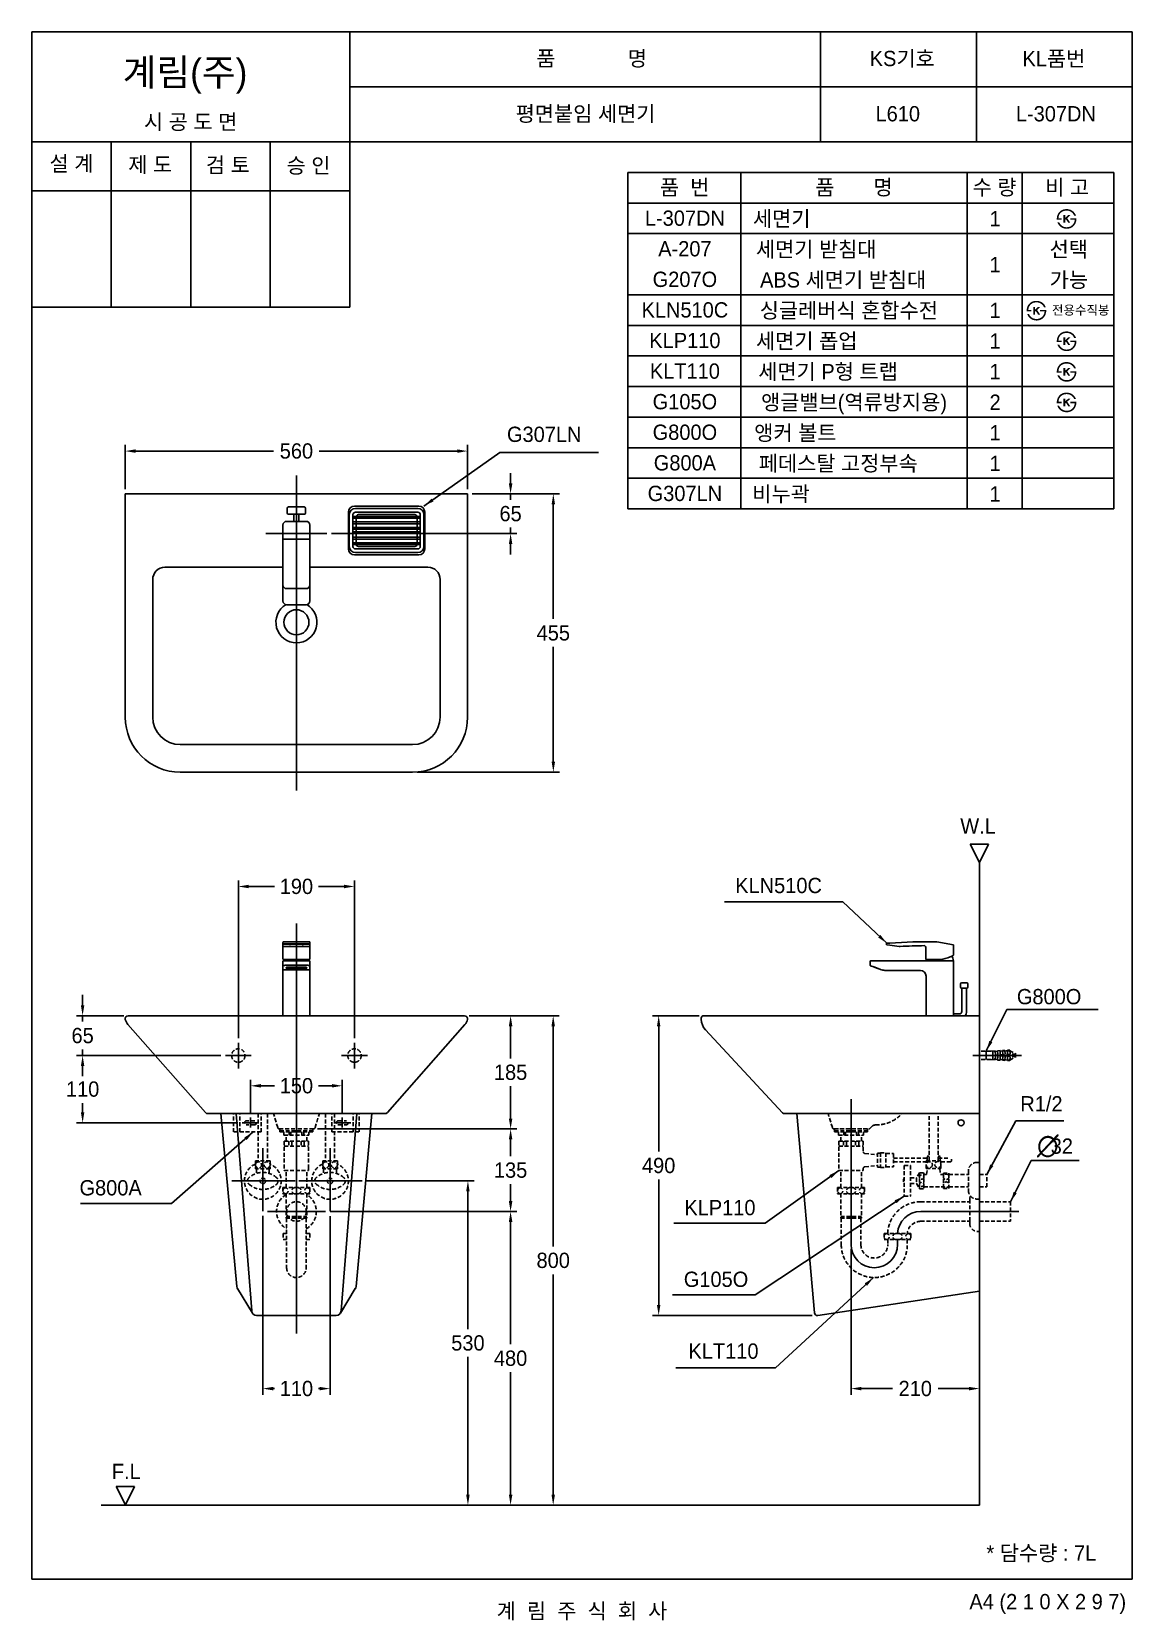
# Model space of a CAD drawing. Header units: millimetres. Extents: x 0 to 1800, y -67 to 2530.
import ezdxf
from ezdxf.enums import TextEntityAlignment as Align
from ezdxf.lldxf.tags import DXFTag

# ---------------------------------------------------------------- set-up
doc = ezdxf.new("R2010")
doc.units = ezdxf.units.MM
doc.linetypes.add('DASHED2', pattern=[9.525, 6.35, -3.175])
doc.layers.get('Defpoints').update_dxf_attribs({"color": 1})
for name, color, linetype in [('TEXT', 7, 'Continuous'), ('내부선 및 부속', 4, 'Continuous'), ('도각라인', 255, 'Continuous'), ('외형선', 3, 'Continuous'), ('점선', 6, 'DASHED2'), ('중심선', 1, 'DASHED'), ('치수선', 7, 'Continuous')]:
    doc.layers.add(name, color=color, linetype=linetype)
doc.styles.add('____', font='')
doc.styles.add('타이틀', font='H2GTRM.TTF', dxfattribs={"height": 25})
doc.styles.get('____').set_extended_font_data('굴림')
tags = doc.linetypes.add('DASHDOT', pattern=[70, 31, -13, 13, -13]).pattern_tags.tags
tags[10:11] = [DXFTag(74, 4), DXFTag(75, 0), DXFTag(340, '0'), DXFTag(46, 0.0), DXFTag(50, 0.0), DXFTag(44, 0.0), DXFTag(45, 0.0)]
tags[8:9] = [DXFTag(74, 4), DXFTag(75, 0), DXFTag(340, '0'), DXFTag(46, 0.0), DXFTag(50, 0.0), DXFTag(44, 0.0), DXFTag(45, 0.0)]
tags[6:7] = [DXFTag(74, 4), DXFTag(75, 0), DXFTag(340, '0'), DXFTag(46, 0.0), DXFTag(50, 0.0), DXFTag(44, 0.0), DXFTag(45, 0.0)]
tags[4:5] = [DXFTag(74, 4), DXFTag(75, 0), DXFTag(340, '0'), DXFTag(46, 0.0), DXFTag(50, 0.0), DXFTag(44, 0.0), DXFTag(45, 0.0)]
tags = doc.linetypes.add('DASHED', pattern=[25.72, 12.86, -12.86]).pattern_tags.tags
tags[6:7] = [DXFTag(74, 4), DXFTag(75, 0), DXFTag(340, '0'), DXFTag(46, 0.0), DXFTag(50, 0.0), DXFTag(44, 0.0), DXFTag(45, 0.0)]
tags[4:5] = [DXFTag(74, 4), DXFTag(75, 0), DXFTag(340, '0'), DXFTag(46, 0.0), DXFTag(50, 0.0), DXFTag(44, 0.0), DXFTag(45, 0.0)]
doc.dimstyles.new('MSADIM', dxfattribs={"dimtxt": 33, "dimasz": 17, "dimexe": 10, "dimexo": 7.5, "dimgap": 10, "dimtad": 0, "dimtih": 1, "dimtoh": 1, "dimdec": 0, "dimzin": 1, "dimdsep": 46, "dimtxsty": '____', "dimcen": 11.25, "dimadec": 0, "dimazin": 0, "dimtfac": 1, "dimtdec": 0, "dimtix": 1, "dimtmove": 0, "dimatfit": 3, "dimfxl": 0, "dimtolj": 1, "dimtzin": 1, "dimarcsym": 0})

msp = doc.modelspace()

# ---------------------------------------------------------------- texts
at = {"layer": 'TEXT', "style": '타이틀'}
for s, height, p in [('품             명', 25, (915.7, 2486.4)), ('KS기호', 25, (1423.8, 2486.3)), ('KL품번', 25, (1671.8, 2486.1)), ('시 공 도 면', 25, (259.9, 2382.7)), ('평면붙임 세면기', 25, (905.8, 2396)), ('L610', 25, (1416.5, 2396)), ('L-307DN', 25, (1675.1, 2396)), ('설 계', 25, (65, 2314.6)), ('제 도', 25, (193.8, 2312.9)), ('검 토', 25, (320.8, 2312.3)), ('승 인', 25, (452.7, 2311.4)), ('품  번', 25, (1067.9, 2275.7)), ('품       명', 25, (1344.8, 2275.7)), ('수 량', 25, (1574.8, 2275.7)), ('비 고', 25, (1693.6, 2275.7)), ('L-307DN', 25, (1068.3, 2225.3)), ('세면기', 25, (1226.7, 2224.4)), ('1', 25, (1575.7, 2224.4)), ('A-207', 25, (1068.3, 2175.3)), (' 세면기 받침대', 25, (1278.6, 2174.4)), ('선택', 25, (1696.3, 2174.4)), ('1', 25, (1575.7, 2149.4)), ('G207O', 25, (1068.3, 2125.3)), ('ABS 세면기 받침대', 25, (1327.2, 2124.4)), ('가능', 25, (1696.3, 2124.4)), ('KLN510C', 25, (1068.3, 2075.3)), ('싱글레버식 혼합수전', 25, (1336.4, 2074.4)), ('1', 25, (1575.7, 2074.4)), ('전용수직봉', 15, (1715.7, 2075)), ('KLP110', 25, (1068.3, 2025.3)), ('세면기 폽업', 25, (1267.6, 2024.4)), ('1', 25, (1575.7, 2024.4)), ('KLT110', 25, (1068.3, 1975.3)), ('세면기 P형 트랩', 25, (1302.4, 1974.4)), ('1', 25, (1575.7, 1974.4)), ('G105O', 25, (1068.3, 1925.3)), ('앵글밸브(역류방지용)', 25, (1345, 1924.4)), ('2', 25, (1575.7, 1924.4)), ('G800O', 25, (1068.3, 1875.3)), ('앵커 볼트', 25, (1249, 1874.4)), ('1', 25, (1575.7, 1874.4)), ('G800A', 25, (1068.3, 1825.3)), ('페데스탈 고정부속', 25, (1319.1, 1824.4)), ('1', 25, (1575.7, 1824.4)), ('G307LN', 25, (1068.3, 1775.3)), ('비누곽', 25, (1225.6, 1774.4)), ('1', 25, (1575.7, 1774.4)), ('* 담수량 : 7L', 25, (1651.3, 42.9)), ('계  림  주  식  회  사', 25, (900, -51.7))]:
    msp.add_text(s, height=height, dxfattribs=at).set_placement(p, align=Align.MIDDLE_CENTER)
msp.add_text('계림(주)', height=44, dxfattribs=at).set_placement((148.7, 2441.8))
for s, p in [('W.L', (1547.8, 1231.5)), ('F.L', (154.6, 176.3))]:
    msp.add_text(s, height=25, dxfattribs=at).set_placement(p, align=Align.MIDDLE)
msp.add_text('A4 (2 1 0 X 2 9 7)', height=25, dxfattribs=at).set_placement((1790, -36.5), align=Align.MIDDLE_RIGHT)
at = {"layer": 'TEXT', "char_height": 25, "width": 380.447, "attachment_point": 1, "line_spacing_factor": 0.963855, "style": '타이틀'}
for s, insert in [('\\A1;G307LN', (777.3, 1884.4)), ('\\A1;KLN510C', (1150.6, 1146.8)), ('\\A1;G800O', (1611.3, 965.1)), ('\\A1;G800A', (78.1, 652.6)), ('\\A1;KLP110', (1067.4, 620.2)), ('\\A1;G105O', (1066.5, 503)), ('\\A1;KLT110', (1074.2, 385.6))]:
    msp.add_mtext(s, dxfattribs=dict(at, insert=insert))
at = {"layer": '치수선'}
for s, height, style, p in [('∅', 35, '____', (1644.1, 691.8)), ('32', 25, '타이틀', (1666.6, 695.7))]:
    msp.add_text(s, height=height, dxfattribs=dict(at, style=style)).set_placement(p)
at = {"layer": '치수선', "linetype": 'Continuous', "insert": (1616.9, 789.9), "char_height": 25, "width": 380.447, "attachment_point": 1, "line_spacing_factor": 0.963855, "style": '타이틀'}
msp.add_mtext('\\A1;R1/2', dxfattribs=at)

# ---------------------------------------------------------------- blocks, each defined once
blk = doc.blocks.new('*D1')
at = {"layer": 'Defpoints', "color": 0, "linetype": 'Continuous'}
for p in [(712.9, 1844.5), (152.9, 1774.6), (712.9, 1774.6)]:
    blk.add_point(p, dxfattribs=at)
at = {"layer": '치수선', "color": 0, "linetype": 'Continuous', "lineweight": -2}
for p, q in [((152.9, 1782.1), (152.9, 1854.5)), ((169.9, 1844.5), (395.6, 1844.5)), ((695.9, 1844.5), (470.3, 1844.5)), ((712.9, 1782.1), (712.9, 1854.5))]:
    blk.add_line(p, q, dxfattribs=at)
at = {"layer": '치수선', "color": 0, "linetype": 'Continuous'}
for points in [[(169.9, 1847.3), (169.9, 1841.6), (152.9, 1844.5)], [(695.9, 1847.3), (695.9, 1841.6), (712.9, 1844.5)]]:
    blk.add_solid(points, dxfattribs=at)
at = {"layer": '치수선', "color": 0, "linetype": 'Continuous', "insert": (432.9, 1844.5), "char_height": 25, "attachment_point": 5, "style": '____'}
blk.add_mtext('\\A1;560', dxfattribs=at)
blk = doc.blocks.new('*D2')
at = {"layer": 'Defpoints', "color": 0, "linetype": 'Continuous'}
for p in [(712.9, 1774.6), (783.2, 1774.6), (482.9, 1709.6)]:
    blk.add_point(p, dxfattribs=at)
at = {"layer": '치수선', "color": 0, "linetype": 'Continuous', "lineweight": -2}
for p, q in [((783.2, 1791.6), (783.2, 1808.6)), ((720.4, 1774.6), (793.2, 1774.6)), ((783.2, 1774.6), (783.2, 1765)), ((783.2, 1709.6), (783.2, 1719.3)), ((490.4, 1709.6), (793.2, 1709.6)), ((783.2, 1692.6), (783.2, 1675.6))]:
    blk.add_line(p, q, dxfattribs=at)
at = {"layer": '치수선', "color": 0, "linetype": 'Continuous'}
for points in [[(780.4, 1791.6), (786.1, 1791.6), (783.2, 1774.6)], [(780.4, 1692.6), (786.1, 1692.6), (783.2, 1709.6)]]:
    blk.add_solid(points, dxfattribs=at)
at = {"layer": '치수선', "color": 0, "linetype": 'Continuous', "insert": (783.2, 1742.1), "char_height": 25, "attachment_point": 5, "style": '____'}
blk.add_mtext('\\A1;65', dxfattribs=at)
blk = doc.blocks.new('*D3')
at = {"layer": 'Defpoints', "color": 0, "linetype": 'Continuous'}
for p in [(712.9, 1774.6), (622.9, 1319.6), (853.1, 1319.6)]:
    blk.add_point(p, dxfattribs=at)
at = {"layer": '치수선', "color": 0, "linetype": 'Continuous', "lineweight": -2}
for p, q in [((720.4, 1774.6), (863.1, 1774.6)), ((853.1, 1757.6), (853.1, 1570)), ((853.1, 1336.6), (853.1, 1524.3)), ((630.4, 1319.6), (863.1, 1319.6))]:
    blk.add_line(p, q, dxfattribs=at)
at = {"layer": '치수선', "color": 0, "linetype": 'Continuous'}
for points in [[(850.3, 1757.6), (855.9, 1757.6), (853.1, 1774.6)], [(850.3, 1336.6), (855.9, 1336.6), (853.1, 1319.6)]]:
    blk.add_solid(points, dxfattribs=at)
at = {"layer": '치수선', "color": 0, "linetype": 'Continuous', "insert": (853.1, 1547.1), "char_height": 25, "attachment_point": 5, "style": '____'}
blk.add_mtext('\\A1;455', dxfattribs=at)
blk = doc.blocks.new('*D4')
at = {"layer": 'Defpoints', "color": 0, "linetype": 'Continuous'}
for p in [(527.9, 1132.7), (337.9, 877.3), (527.9, 877.3)]:
    blk.add_point(p, dxfattribs=at)
at = {"layer": '치수선', "color": 0, "linetype": 'Continuous', "lineweight": -2}
for p, q in [((337.9, 884.8), (337.9, 1142.7)), ((527.9, 884.8), (527.9, 1142.7)), ((354.9, 1132.7), (397, 1132.7)), ((510.9, 1132.7), (468.8, 1132.7))]:
    blk.add_line(p, q, dxfattribs=at)
at = {"layer": '치수선', "color": 0, "linetype": 'Continuous'}
for points in [[(354.9, 1135.5), (354.9, 1129.8), (337.9, 1132.7)], [(510.9, 1135.5), (510.9, 1129.8), (527.9, 1132.7)]]:
    blk.add_solid(points, dxfattribs=at)
at = {"layer": '치수선', "color": 0, "linetype": 'Continuous', "insert": (432.9, 1132.7), "char_height": 25, "attachment_point": 5, "style": '____'}
blk.add_mtext('\\A1;190', dxfattribs=at)
blk = doc.blocks.new('*D5')
at = {"layer": 'Defpoints', "color": 0, "linetype": 'Continuous'}
for p in [(83.2, 921.3), (157.9, 921.3), (316.9, 856.3)]:
    blk.add_point(p, dxfattribs=at)
at = {"layer": '치수선', "color": 0, "linetype": 'Continuous', "lineweight": -2}
for p, q in [((83.2, 938.3), (83.2, 955.3)), ((150.4, 921.3), (73.2, 921.3)), ((83.2, 921.3), (83.2, 911.7)), ((83.2, 856.3), (83.2, 866)), ((309.4, 856.3), (73.2, 856.3)), ((83.2, 839.3), (83.2, 822.3))]:
    blk.add_line(p, q, dxfattribs=at)
at = {"layer": '치수선', "color": 0, "linetype": 'Continuous'}
for points in [[(80.4, 938.3), (86, 938.3), (83.2, 921.3)], [(80.4, 839.3), (86, 839.3), (83.2, 856.3)]]:
    blk.add_solid(points, dxfattribs=at)
at = {"layer": '치수선', "color": 0, "linetype": 'Continuous', "insert": (83.2, 888.8), "char_height": 25, "attachment_point": 5, "style": '____'}
blk.add_mtext('\\A1;65', dxfattribs=at)
blk = doc.blocks.new('*D6')
at = {"layer": 'Defpoints', "color": 0, "linetype": 'Continuous'}
for p in [(316.9, 856.3), (83.2, 746.3), (344.4, 746.3)]:
    blk.add_point(p, dxfattribs=at)
at = {"layer": '치수선', "color": 0, "linetype": 'Continuous', "lineweight": -2}
for p, q in [((309.4, 856.3), (73.2, 856.3)), ((83.2, 839.3), (83.2, 824.2)), ((83.2, 763.3), (83.2, 778.5)), ((336.9, 746.3), (73.2, 746.3))]:
    blk.add_line(p, q, dxfattribs=at)
at = {"layer": '치수선', "color": 0, "linetype": 'Continuous'}
for points in [[(80.4, 839.3), (86, 839.3), (83.2, 856.3)], [(80.4, 763.3), (86, 763.3), (83.2, 746.3)]]:
    blk.add_solid(points, dxfattribs=at)
at = {"layer": '치수선', "color": 0, "linetype": 'Continuous', "insert": (83.2, 801.3), "char_height": 25, "attachment_point": 5, "style": '____'}
blk.add_mtext('\\A1;110', dxfattribs=at)
blk = doc.blocks.new('*D7')
at = {"layer": 'Defpoints', "color": 0, "linetype": 'Continuous'}
for p in [(707.9, 921.3), (460.7, 736.3), (783.2, 736.3)]:
    blk.add_point(p, dxfattribs=at)
at = {"layer": '치수선', "color": 0, "linetype": 'Continuous', "lineweight": -2}
for p, q in [((715.4, 921.3), (793.2, 921.3)), ((783.2, 904.3), (783.2, 851.7)), ((783.2, 753.3), (783.2, 806)), ((468.2, 736.3), (793.2, 736.3))]:
    blk.add_line(p, q, dxfattribs=at)
at = {"layer": '치수선', "color": 0, "linetype": 'Continuous'}
for points in [[(780.4, 904.3), (786.1, 904.3), (783.2, 921.3)], [(780.4, 753.3), (786.1, 753.3), (783.2, 736.3)]]:
    blk.add_solid(points, dxfattribs=at)
at = {"layer": '치수선', "color": 0, "linetype": 'Continuous', "insert": (783.2, 828.8), "char_height": 25, "attachment_point": 5, "style": '____'}
blk.add_mtext('\\A1;185', dxfattribs=at)
blk = doc.blocks.new('*D8')
at = {"layer": 'Defpoints', "color": 0, "linetype": 'Continuous'}
for p in [(459.9, 736.3), (783.2, 736.3), (480.4, 601.3)]:
    blk.add_point(p, dxfattribs=at)
at = {"layer": '치수선', "color": 0, "linetype": 'Continuous', "lineweight": -2}
for p, q in [((467.4, 736.3), (793.2, 736.3)), ((783.2, 719.3), (783.2, 691.7)), ((783.2, 618.3), (783.2, 646)), ((487.9, 601.3), (793.2, 601.3))]:
    blk.add_line(p, q, dxfattribs=at)
at = {"layer": '치수선', "color": 0, "linetype": 'Continuous'}
for points in [[(780.4, 719.3), (786.1, 719.3), (783.2, 736.3)], [(780.4, 618.3), (786.1, 618.3), (783.2, 601.3)]]:
    blk.add_solid(points, dxfattribs=at)
at = {"layer": '치수선', "color": 0, "linetype": 'Continuous', "insert": (783.2, 668.8), "char_height": 25, "attachment_point": 5, "style": '____'}
blk.add_mtext('\\A1;135', dxfattribs=at)
blk = doc.blocks.new('*D9')
at = {"layer": 'Defpoints', "color": 0, "linetype": 'Continuous'}
for p in [(480.4, 601.3), (776.6, 121.3), (783.2, 121.3)]:
    blk.add_point(p, dxfattribs=at)
at = {"layer": '치수선', "color": 0, "linetype": 'Continuous', "lineweight": -2}
for p, q in [((487.9, 601.3), (793.2, 601.3)), ((783.2, 584.3), (783.2, 384.2)), ((783.2, 138.3), (783.2, 338.5)), ((784.1, 121.3), (793.2, 121.3))]:
    blk.add_line(p, q, dxfattribs=at)
at = {"layer": '치수선', "color": 0, "linetype": 'Continuous'}
for points in [[(780.4, 584.3), (786.1, 584.3), (783.2, 601.3)], [(780.4, 138.3), (786.1, 138.3), (783.2, 121.3)]]:
    blk.add_solid(points, dxfattribs=at)
at = {"layer": '치수선', "color": 0, "linetype": 'Continuous', "insert": (783.2, 361.3), "char_height": 25, "attachment_point": 5, "style": '____'}
blk.add_mtext('\\A1;480', dxfattribs=at)
blk = doc.blocks.new('*D10')
at = {"layer": 'Defpoints', "color": 0, "linetype": 'Continuous'}
for p in [(707.9, 921.3), (830.4, 121.3), (852.9, 121.3)]:
    blk.add_point(p, dxfattribs=at)
at = {"layer": '치수선', "color": 0, "linetype": 'Continuous', "lineweight": -2}
for p, q in [((715.4, 921.3), (862.9, 921.3)), ((852.9, 904.3), (852.9, 544.2)), ((852.9, 138.3), (852.9, 498.5)), ((837.9, 121.3), (862.9, 121.3))]:
    blk.add_line(p, q, dxfattribs=at)
at = {"layer": '치수선', "color": 0, "linetype": 'Continuous'}
for points in [[(850.1, 904.3), (855.7, 904.3), (852.9, 921.3)], [(850.1, 138.3), (855.7, 138.3), (852.9, 121.3)]]:
    blk.add_solid(points, dxfattribs=at)
at = {"layer": '치수선', "color": 0, "linetype": 'Continuous', "insert": (852.9, 521.3), "char_height": 25, "attachment_point": 5, "style": '____'}
blk.add_mtext('\\A1;800', dxfattribs=at)
blk = doc.blocks.new('*D11')
at = {"layer": 'Defpoints', "color": 0, "linetype": 'Continuous'}
for p in [(540.7, 651.3), (684.7, 121.3), (713.4, 121.3)]:
    blk.add_point(p, dxfattribs=at)
at = {"layer": '치수선', "color": 0, "linetype": 'Continuous', "lineweight": -2}
for p, q in [((548.2, 651.3), (723.4, 651.3)), ((713.4, 634.3), (713.4, 409.2)), ((713.4, 138.3), (713.4, 363.5)), ((692.2, 121.3), (723.4, 121.3))]:
    blk.add_line(p, q, dxfattribs=at)
at = {"layer": '치수선', "color": 0, "linetype": 'Continuous'}
for points in [[(710.5, 634.3), (716.2, 634.3), (713.4, 651.3)], [(710.5, 138.3), (716.2, 138.3), (713.4, 121.3)]]:
    blk.add_solid(points, dxfattribs=at)
at = {"layer": '치수선', "color": 0, "linetype": 'Continuous', "insert": (713.4, 386.3), "char_height": 25, "attachment_point": 5, "style": '____'}
blk.add_mtext('\\A1;530', dxfattribs=at)
blk = doc.blocks.new('*D12')
at = {"layer": 'Defpoints', "color": 0, "linetype": 'Continuous'}
for p in [(377.9, 601.7), (487.9, 601.3), (487.9, 311.8)]:
    blk.add_point(p, dxfattribs=at)
at = {"layer": '치수선', "color": 0, "linetype": 'Continuous', "lineweight": -2}
for p, q in [((377.9, 594.2), (377.9, 301.8)), ((487.9, 593.8), (487.9, 301.8)), ((394.9, 311.8), (397, 311.8)), ((470.9, 311.8), (468.8, 311.8))]:
    blk.add_line(p, q, dxfattribs=at)
at = {"layer": '치수선', "color": 0, "linetype": 'Continuous'}
for points in [[(394.9, 314.6), (394.9, 308.9), (377.9, 311.8)], [(470.9, 314.6), (470.9, 308.9), (487.9, 311.8)]]:
    blk.add_solid(points, dxfattribs=at)
at = {"layer": '치수선', "color": 0, "linetype": 'Continuous', "insert": (432.9, 311.8), "char_height": 25, "attachment_point": 5, "style": '____'}
blk.add_mtext('\\A1;110', dxfattribs=at)
blk = doc.blocks.new('*D13')
at = {"layer": 'Defpoints', "color": 0, "linetype": 'Continuous'}
for p in [(1099.1, 921.3), (1025.4, 431.5), (1283.8, 431.5)]:
    blk.add_point(p, dxfattribs=at)
at = {"layer": '치수선', "color": 0, "linetype": 'Continuous', "lineweight": -2}
for p, q in [((1091.6, 921.3), (1015.4, 921.3)), ((1025.4, 904.3), (1025.4, 699.3)), ((1025.4, 448.5), (1025.4, 653.6)), ((1276.3, 431.5), (1015.4, 431.5))]:
    blk.add_line(p, q, dxfattribs=at)
at = {"layer": '치수선', "color": 0, "linetype": 'Continuous'}
for points in [[(1022.6, 904.3), (1028.2, 904.3), (1025.4, 921.3)], [(1022.6, 448.5), (1028.2, 448.5), (1025.4, 431.5)]]:
    blk.add_solid(points, dxfattribs=at)
at = {"layer": '치수선', "color": 0, "linetype": 'Continuous', "insert": (1025.4, 676.4), "char_height": 25, "attachment_point": 5, "style": '____'}
blk.add_mtext('\\A1;490', dxfattribs=at)
blk = doc.blocks.new('*D14')
at = {"layer": 'Defpoints', "color": 0, "linetype": 'Continuous'}
for p in [(1340.1, 547.3), (1550.1, 325.6), (1550.1, 311.8)]:
    blk.add_point(p, dxfattribs=at)
at = {"layer": '치수선', "color": 0, "linetype": 'Continuous', "lineweight": -2}
for p, q in [((1340.1, 539.8), (1340.1, 301.8)), ((1357.1, 311.8), (1407.8, 311.8)), ((1533.1, 311.8), (1482.4, 311.8)), ((1550.1, 318.1), (1550.1, 301.8))]:
    blk.add_line(p, q, dxfattribs=at)
at = {"layer": '치수선', "color": 0, "linetype": 'Continuous'}
for points in [[(1357.1, 314.6), (1357.1, 308.9), (1340.1, 311.8)], [(1533.1, 314.6), (1533.1, 308.9), (1550.1, 311.8)]]:
    blk.add_solid(points, dxfattribs=at)
at = {"layer": '치수선', "color": 0, "linetype": 'Continuous', "insert": (1445.1, 311.8), "char_height": 25, "attachment_point": 5, "style": '____'}
blk.add_mtext('\\A1;210', dxfattribs=at)
blk = doc.blocks.new('*D15')
at = {"layer": 'Defpoints', "color": 0, "linetype": 'Continuous'}
for p in [(507.9, 806.8), (357.9, 754.9), (507.9, 754.9)]:
    blk.add_point(p, dxfattribs=at)
at = {"layer": '치수선', "color": 0, "linetype": 'Continuous', "lineweight": -2}
for p, q in [((357.9, 762.4), (357.9, 816.8)), ((374.9, 806.8), (397, 806.8)), ((490.9, 806.8), (468.8, 806.8)), ((507.9, 762.4), (507.9, 816.8))]:
    blk.add_line(p, q, dxfattribs=at)
at = {"layer": '치수선', "color": 0, "linetype": 'Continuous'}
for points in [[(374.9, 809.7), (374.9, 804), (357.9, 806.8)], [(490.9, 809.7), (490.9, 804), (507.9, 806.8)]]:
    blk.add_solid(points, dxfattribs=at)
at = {"layer": '치수선', "color": 0, "linetype": 'Continuous', "insert": (432.9, 806.8), "char_height": 25, "attachment_point": 5, "style": '____'}
blk.add_mtext('\\A1;150', dxfattribs=at)

# ---------------------------------------------------------------- dimensions: what is measured, and where the dimension line sits
at = {"layer": '치수선', "linetype": 'Continuous'}
for base, p1, p2, picture, middle in [((712.9, 1844.5), (152.9, 1774.6), (712.9, 1774.6), '*D1', (432.9, 1844.5)), ((527.9, 1132.7), (337.9, 877.3), (527.9, 877.3), '*D4', (432.9, 1132.7)), ((487.9, 311.8), (377.9, 601.7), (487.9, 601.3), '*D12', (432.9, 311.8))]:
    dim = msp.add_linear_dim(base=base, p1=p1, p2=p2, dimstyle='MSADIM', override={"dimtxt": 25}, dxfattribs=at)
    dim.commit()
    dim.dimension.update_dxf_attribs({"geometry": picture, "text_midpoint": middle, "dimtype": 160})
for base, p1, p2, picture, middle in [((783.2, 1774.6), (482.9, 1709.6), (712.9, 1774.6), '*D2', (783.2, 1742.1)), ((853.1, 1319.6), (712.9, 1774.6), (622.9, 1319.6), '*D3', (853.1, 1547.1)), ((83.2, 921.3), (316.9, 856.3), (157.9, 921.3), '*D5', (83.2, 888.8)), ((852.9, 121.3), (707.9, 921.3), (830.4, 121.3), '*D10', (852.9, 521.3)), ((1025.4, 431.5), (1099.1, 921.3), (1283.8, 431.5), '*D13', (1025.4, 676.4)), ((713.4, 121.3), (540.7, 651.3), (684.7, 121.3), '*D11', (713.4, 386.3))]:
    dim = msp.add_linear_dim(base=base, p1=p1, p2=p2, angle=90, dimstyle='MSADIM', override={"dimtxt": 25}, dxfattribs=at)
    dim.commit()
    dim.dimension.update_dxf_attribs({"geometry": picture, "text_midpoint": middle, "dimtype": 160})
for base, p1, p2, picture, middle in [((783.2, 736.3), (707.9, 921.3), (460.7, 736.3), '*D7', (783.2, 828.8)), ((83.2, 746.3), (316.9, 856.3), (344.4, 746.3), '*D6', (83.2, 801.3)), ((783.2, 736.3), (480.4, 601.3), (459.9, 736.3), '*D8', (783.2, 668.8)), ((783.2, 121.3), (480.4, 601.3), (776.6, 121.3), '*D9', (783.2, 361.3))]:
    dim = msp.add_linear_dim(base=base, p1=p1, p2=p2, angle=90, dimstyle='MSADIM', override={"dimtxt": 25}, dxfattribs=at)
    dim.commit()
    dim.dimension.update_dxf_attribs({"geometry": picture, "text_midpoint": middle})
for base, p1, p2, picture, middle in [((507.9, 806.8), (357.9, 754.9), (507.9, 754.9), '*D15', (432.9, 806.8)), ((1550.1, 311.8), (1340.1, 547.3), (1550.1, 325.6), '*D14', (1445.1, 311.8))]:
    dim = msp.add_linear_dim(base=base, p1=p1, p2=p2, dimstyle='MSADIM', override={"dimtxt": 25}, dxfattribs=at)
    dim.commit()
    dim.dimension.update_dxf_attribs({"geometry": picture, "text_midpoint": middle})

# ---------------------------------------------------------------- hatches: boundary and pattern name
at = {"layer": 'TEXT'}
for points in [[(1676.6, 2222.8), (1676.6, 2223.2), (1676.6, 2223.6), (1676.5, 2224), (1676.6, 2224.4), (1676.6, 2224.8), (1676.6, 2225.2), (1676.6, 2225.6), (1676.7, 2226), (1676.7, 2226.4), (1676.8, 2226.8), (1676.8, 2227.2), (1676.9, 2227.6), (1677, 2228), (1677.1, 2228.4), (1677.2, 2228.8), (1677.3, 2229.1), (1677.4, 2229.5), (1677.5, 2229.9), (1677.7, 2230.3), (1677.8, 2230.6), (1678, 2231), (1678.1, 2231.4), (1678.3, 2231.7), (1678.5, 2232.1), (1678.7, 2232.4), (1678.9, 2232.7), (1679.1, 2233.1), (1679.3, 2233.4), (1679.5, 2233.7), (1679.7, 2234), (1680, 2234.3), (1680.5, 2234.9), (1680.8, 2235.2), (1681, 2235.5), (1681.3, 2235.8), (1681.6, 2236.1), (1681.9, 2236.4), (1682.2, 2236.6), (1682.5, 2236.9), (1682.8, 2237.1), (1683.2, 2237.4), (1683.5, 2237.6), (1683.8, 2237.8), (1684.2, 2238), (1684.5, 2238.2), (1684.9, 2238.4), (1685.2, 2238.6), (1685.7, 2238.7), (1686.1, 2238.9), (1686.5, 2239.1), (1686.9, 2239.2), (1687.3, 2239.4), (1687.8, 2239.5), (1688.2, 2239.6), (1688.6, 2239.7), (1689.1, 2239.8), (1689.5, 2239.9), (1690, 2239.9), (1690.5, 2240), (1691, 2240), (1691.4, 2240.1), (1691.9, 2240.1), (1692.4, 2240.1), (1693.2, 2240.1), (1693.6, 2240.1), (1693.9, 2240), (1694.3, 2240), (1694.7, 2240), (1695, 2239.9), (1695.4, 2239.9), (1695.7, 2239.8), (1696.1, 2239.7), (1696.4, 2239.7), (1696.8, 2239.6), (1697.1, 2239.5), (1697.4, 2239.4), (1697.8, 2239.3), (1698.1, 2239.2), (1698.4, 2239.1), (1698.7, 2239), (1699, 2238.9), (1699.4, 2238.7), (1699.7, 2238.6), (1700, 2238.5), (1700.3, 2238.3), (1700.6, 2238.2), (1700.8, 2238), (1701.1, 2237.8), (1701.4, 2237.7), (1701.7, 2237.5), (1702, 2237.3), (1702.2, 2237.1), (1702.5, 2236.9), (1702.8, 2236.7), (1703.2, 2236.4), (1703.6, 2236), (1704, 2235.6), (1704.4, 2235.2), (1704.8, 2234.8), (1705.1, 2234.4), (1705.5, 2234), (1705.8, 2233.6), (1706.1, 2233.1), (1706.4, 2232.6), (1706.7, 2232.2), (1707, 2231.7), (1707.3, 2231.1), (1707.5, 2230.6), (1707.8, 2230.1), (1708, 2229.5), (1708, 2229.5), (1704.9, 2229.5), (1704.9, 2229.5), (1704.8, 2229.7), (1704.8, 2229.9), (1704.7, 2230.1), (1704.6, 2230.2), (1704.6, 2230.4), (1704.5, 2230.6), (1704.4, 2230.7), (1704.3, 2230.9), (1704.2, 2231.1), (1704.1, 2231.2), (1704, 2231.4), (1703.9, 2231.6), (1703.8, 2231.7), (1703.7, 2231.9), (1703.6, 2232.1), (1703.5, 2232.2), (1703.3, 2232.4), (1703.2, 2232.6), (1702.9, 2232.9), (1702.7, 2233.2), (1702.4, 2233.5), (1702.1, 2233.8), (1701.7, 2234.1), (1701.4, 2234.4), (1701, 2234.7), (1700.8, 2234.9), (1700.6, 2235.1), (1700.3, 2235.2), (1700.1, 2235.4), (1699.9, 2235.5), (1699.6, 2235.7), (1699.4, 2235.8), (1699.1, 2236), (1698.9, 2236.1), (1698.6, 2236.2), (1698.4, 2236.4), (1698.1, 2236.5), (1697.9, 2236.6), (1697.6, 2236.7), (1697.4, 2236.8), (1697.1, 2236.9), (1696.8, 2237), (1696.6, 2237), (1696.3, 2237.1), (1696.1, 2237.2), (1695.8, 2237.3), (1695.5, 2237.3), (1695.2, 2237.4), (1695, 2237.4), (1694.7, 2237.5), (1694.4, 2237.5), (1694.1, 2237.5), (1693.8, 2237.6), (1693.6, 2237.6), (1693.3, 2237.6), (1693, 2237.6), (1692.7, 2237.6), (1692.3, 2237.6), (1692, 2237.6), (1691.7, 2237.6), (1691.3, 2237.5), (1691, 2237.5), (1690.7, 2237.5), (1690.3, 2237.4), (1690, 2237.4), (1689.7, 2237.3), (1689.4, 2237.3), (1689.1, 2237.2), (1688.8, 2237.1), (1688.5, 2237), (1688.2, 2237), (1687.9, 2236.9), (1687.6, 2236.8), (1687.3, 2236.7), (1687, 2236.5), (1686.7, 2236.4), (1686.5, 2236.3), (1686.2, 2236.2), (1685.9, 2236), (1685.6, 2235.9), (1685.4, 2235.7), (1685.1, 2235.6), (1684.9, 2235.4), (1684.6, 2235.2), (1684.4, 2235), (1684.1, 2234.9), (1683.9, 2234.7), (1683.7, 2234.5), (1683.4, 2234.3), (1683.2, 2234), (1683, 2233.8), (1682.7, 2233.6), (1682.5, 2233.4), (1682.3, 2233.1), (1682.1, 2232.9), (1681.9, 2232.6), (1681.7, 2232.4), (1681.6, 2232.1), (1681.4, 2231.9), (1681.2, 2231.6), (1681.1, 2231.4), (1680.9, 2231.1), (1680.8, 2230.8), (1680.6, 2230.5), (1680.5, 2230.3), (1680.4, 2230), (1680.3, 2229.7), (1680.2, 2229.4), (1680, 2229.1), (1680, 2228.8), (1679.9, 2228.5), (1679.8, 2228.2), (1679.7, 2227.8), (1679.6, 2227.5), (1679.6, 2227.2), (1679.5, 2226.9), (1679.5, 2226.5), (1679.4, 2226.2), (1679.4, 2225.8), (1679.4, 2225.5), (1679.3, 2225.1), (1679.3, 2225.1), (1684.5, 2225.1), (1684.5, 2225.1), (1684.5, 2225.1), (1684.5, 2222.8), (1684.5, 2222.8), (1684.5, 2222.8), (1676.6, 2222.8)], [(1708.7, 2225.1), (1708.8, 2224.7), (1708.7, 2224.3), (1708.7, 2223.8), (1708.7, 2223.4), (1708.7, 2223), (1708.6, 2222.5), (1708.6, 2222.1), (1708.5, 2221.7), (1708.5, 2221.3), (1708.4, 2220.9), (1708.3, 2220.4), (1708.2, 2220), (1708.1, 2219.6), (1708, 2219.2), (1707.8, 2218.8), (1707.7, 2218.4), (1707.6, 2218), (1707.4, 2217.6), (1707.3, 2217.3), (1707.1, 2216.9), (1706.9, 2216.5), (1706.7, 2216.2), (1706.6, 2215.8), (1706.4, 2215.5), (1706.2, 2215.1), (1705.9, 2214.8), (1705.7, 2214.5), (1705.5, 2214.2), (1705.3, 2213.8), (1705, 2213.5), (1704.8, 2213.2), (1704.5, 2212.9), (1704.2, 2212.6), (1704, 2212.4), (1703.7, 2212.1), (1703.4, 2211.8), (1703.1, 2211.6), (1702.8, 2211.3), (1702.5, 2211.1), (1702.2, 2210.8), (1701.9, 2210.6), (1701.6, 2210.4), (1701.2, 2210.2), (1700.9, 2210), (1700.6, 2209.8), (1700.2, 2209.6), (1699.9, 2209.4), (1699.5, 2209.3), (1699.2, 2209.1), (1698.8, 2209), (1698.4, 2208.8), (1698, 2208.7), (1697.7, 2208.6), (1697.3, 2208.5), (1696.9, 2208.4), (1696.5, 2208.3), (1696.1, 2208.2), (1695.7, 2208.1), (1695.3, 2208.1), (1694.9, 2208), (1694.5, 2208), (1694.1, 2208), (1693.7, 2207.9), (1693.3, 2207.9), (1692.6, 2207.9), (1692, 2208), (1691.3, 2208), (1690.7, 2208.1), (1690.1, 2208.2), (1689.8, 2208.2), (1689.5, 2208.3), (1689.2, 2208.3), (1688.9, 2208.4), (1688.6, 2208.5), (1688.3, 2208.6), (1688, 2208.6), (1687.7, 2208.7), (1687.4, 2208.8), (1687.1, 2208.9), (1686.8, 2209), (1686.6, 2209.1), (1686.3, 2209.2), (1686, 2209.4), (1685.7, 2209.5), (1685.5, 2209.6), (1685.2, 2209.7), (1684.9, 2209.9), (1684.7, 2210), (1684.4, 2210.2), (1684.1, 2210.3), (1683.6, 2210.7), (1683.4, 2210.8), (1683.1, 2211), (1682.8, 2211.2), (1682.6, 2211.4), (1682.4, 2211.6), (1682.1, 2211.8), (1681.9, 2212), (1681.6, 2212.2), (1681.4, 2212.5), (1681.2, 2212.7), (1681, 2212.9), (1680.8, 2213.1), (1680.5, 2213.4), (1680.3, 2213.6), (1680.1, 2213.9), (1679.9, 2214.1), (1679.7, 2214.4), (1679.6, 2214.6), (1679.4, 2214.9), (1679.2, 2215.2), (1679, 2215.5), (1678.8, 2215.7), (1678.7, 2216), (1678.5, 2216.3), (1678.3, 2216.6), (1678.2, 2216.9), (1678, 2217.2), (1677.8, 2217.8), (1677.5, 2218.5), (1677.5, 2218.5), (1680.4, 2218.5), (1680.4, 2218.5), (1680.7, 2218.1), (1680.9, 2217.6), (1681.1, 2217.2), (1681.4, 2216.9), (1681.6, 2216.5), (1681.9, 2216.1), (1682.1, 2215.8), (1682.4, 2215.4), (1682.7, 2215.1), (1682.9, 2214.8), (1683.2, 2214.5), (1683.5, 2214.2), (1683.8, 2213.9), (1684.1, 2213.6), (1684.4, 2213.3), (1684.7, 2213.1), (1684.9, 2212.9), (1685.2, 2212.7), (1685.4, 2212.6), (1685.6, 2212.4), (1685.9, 2212.3), (1686.1, 2212.1), (1686.3, 2212), (1686.6, 2211.9), (1686.8, 2211.7), (1687.1, 2211.6), (1687.3, 2211.5), (1687.6, 2211.4), (1687.9, 2211.3), (1688.1, 2211.2), (1688.4, 2211.1), (1688.7, 2211), (1688.9, 2211), (1689.2, 2210.9), (1689.5, 2210.8), (1689.8, 2210.8), (1690, 2210.7), (1690.3, 2210.7), (1690.6, 2210.6), (1690.9, 2210.6), (1691.2, 2210.6), (1691.5, 2210.5), (1691.8, 2210.5), (1692.1, 2210.5), (1692.4, 2210.5), (1692.7, 2210.5), (1693, 2210.5), (1693.9, 2210.5), (1694.1, 2210.6), (1694.4, 2210.6), (1694.7, 2210.6), (1694.9, 2210.6), (1695.2, 2210.7), (1695.5, 2210.7), (1695.7, 2210.8), (1696, 2210.8), (1696.3, 2210.9), (1696.5, 2210.9), (1696.8, 2211), (1697, 2211.1), (1697.3, 2211.2), (1697.5, 2211.2), (1697.8, 2211.3), (1698, 2211.4), (1698.3, 2211.5), (1698.5, 2211.6), (1698.8, 2211.8), (1699, 2211.9), (1699.2, 2212), (1699.5, 2212.1), (1699.7, 2212.3), (1699.9, 2212.4), (1700.2, 2212.6), (1700.4, 2212.7), (1700.6, 2212.9), (1700.9, 2213), (1701.1, 2213.2), (1701.3, 2213.4), (1701.6, 2213.6), (1701.8, 2213.8), (1702, 2214), (1702.3, 2214.3), (1702.5, 2214.5), (1702.7, 2214.8), (1702.9, 2215), (1703.2, 2215.3), (1703.3, 2215.5), (1703.5, 2215.8), (1703.7, 2216), (1703.9, 2216.3), (1704.1, 2216.6), (1704.2, 2216.9), (1704.4, 2217.2), (1704.5, 2217.4), (1704.7, 2217.7), (1704.8, 2218), (1704.9, 2218.3), (1705.1, 2218.7), (1705.2, 2219), (1705.3, 2219.3), (1705.4, 2219.6), (1705.5, 2220), (1705.6, 2220.3), (1705.6, 2220.6), (1705.7, 2221), (1705.8, 2221.3), (1705.8, 2221.7), (1705.9, 2222.1), (1705.9, 2222.4), (1705.9, 2222.8), (1705.9, 2222.8), (1698.5, 2222.8), (1698.5, 2222.8), (1698.5, 2222.8), (1698.5, 2225.1), (1698.5, 2225.1), (1698.5, 2225.1), (1708.7, 2225.1)], [(1690.3, 2225.8), (1695.1, 2230.2), (1699, 2230.2), (1693.6, 2225.2), (1698.7, 2217.7), (1695.3, 2217.7), (1691.7, 2223.4), (1690.3, 2222.2), (1690.3, 2217.7), (1687.4, 2217.7), (1687.4, 2230.3), (1690.3, 2230.3)], [(1627.2, 2072.8), (1627.2, 2073.2), (1627.2, 2073.6), (1627.2, 2074), (1627.2, 2074.4), (1627.2, 2074.8), (1627.3, 2075.2), (1627.3, 2075.6), (1627.3, 2076), (1627.4, 2076.4), (1627.4, 2076.8), (1627.5, 2077.2), (1627.6, 2077.6), (1627.7, 2078), (1627.7, 2078.4), (1627.8, 2078.8), (1628, 2079.1), (1628.1, 2079.5), (1628.2, 2079.9), (1628.3, 2080.3), (1628.5, 2080.6), (1628.6, 2081), (1628.8, 2081.4), (1629, 2081.7), (1629.2, 2082.1), (1629.3, 2082.4), (1629.5, 2082.7), (1629.7, 2083.1), (1629.9, 2083.4), (1630.2, 2083.7), (1630.4, 2084), (1630.6, 2084.3), (1631.1, 2084.9), (1631.4, 2085.2), (1631.7, 2085.5), (1632, 2085.8), (1632.3, 2086.1), (1632.6, 2086.4), (1632.9, 2086.6), (1633.2, 2086.9), (1633.5, 2087.1), (1633.8, 2087.4), (1634.1, 2087.6), (1634.5, 2087.8), (1634.8, 2088), (1635.2, 2088.2), (1635.5, 2088.4), (1635.9, 2088.6), (1636.3, 2088.7), (1636.7, 2088.9), (1637.1, 2089.1), (1637.6, 2089.2), (1638, 2089.4), (1638.4, 2089.5), (1638.9, 2089.6), (1639.3, 2089.7), (1639.7, 2089.8), (1640.2, 2089.9), (1640.7, 2089.9), (1641.1, 2090), (1641.6, 2090), (1642.1, 2090.1), (1642.6, 2090.1), (1643.1, 2090.1), (1643.8, 2090.1), (1644.2, 2090.1), (1644.6, 2090), (1645, 2090), (1645.3, 2090), (1645.7, 2089.9), (1646, 2089.9), (1646.4, 2089.8), (1646.7, 2089.7), (1647.1, 2089.7), (1647.4, 2089.6), (1647.8, 2089.5), (1648.1, 2089.4), (1648.4, 2089.3), (1648.7, 2089.2), (1649.1, 2089.1), (1649.4, 2089), (1649.7, 2088.9), (1650, 2088.7), (1650.3, 2088.6), (1650.6, 2088.5), (1650.9, 2088.3), (1651.2, 2088.2), (1651.5, 2088), (1651.8, 2087.8), (1652.1, 2087.7), (1652.4, 2087.5), (1652.6, 2087.3), (1652.9, 2087.1), (1653.2, 2086.9), (1653.4, 2086.7), (1653.9, 2086.4), (1654.3, 2086), (1654.7, 2085.6), (1655, 2085.2), (1655.4, 2084.8), (1655.8, 2084.4), (1656.1, 2084), (1656.5, 2083.6), (1656.8, 2083.1), (1657.1, 2082.6), (1657.4, 2082.2), (1657.7, 2081.7), (1657.9, 2081.1), (1658.2, 2080.6), (1658.4, 2080.1), (1658.7, 2079.5), (1658.7, 2079.5), (1655.6, 2079.5), (1655.6, 2079.5), (1655.5, 2079.7), (1655.4, 2079.9), (1655.4, 2080.1), (1655.3, 2080.2), (1655.2, 2080.4), (1655.1, 2080.6), (1655, 2080.7), (1655, 2080.9), (1654.9, 2081.1), (1654.8, 2081.2), (1654.7, 2081.4), (1654.6, 2081.6), (1654.5, 2081.7), (1654.4, 2081.9), (1654.2, 2082.1), (1654.1, 2082.2), (1654, 2082.4), (1653.9, 2082.6), (1653.6, 2082.9), (1653.3, 2083.2), (1653, 2083.5), (1652.7, 2083.8), (1652.4, 2084.1), (1652, 2084.4), (1651.7, 2084.7), (1651.5, 2084.9), (1651.2, 2085.1), (1651, 2085.2), (1650.8, 2085.4), (1650.5, 2085.5), (1650.3, 2085.7), (1650, 2085.8), (1649.8, 2086), (1649.5, 2086.1), (1649.3, 2086.2), (1649, 2086.4), (1648.8, 2086.5), (1648.5, 2086.6), (1648.3, 2086.7), (1648, 2086.8), (1647.8, 2086.9), (1647.5, 2087), (1647.2, 2087), (1647, 2087.1), (1646.7, 2087.2), (1646.4, 2087.3), (1646.2, 2087.3), (1645.9, 2087.4), (1645.6, 2087.4), (1645.3, 2087.5), (1645.1, 2087.5), (1644.8, 2087.5), (1644.5, 2087.6), (1644.2, 2087.6), (1643.9, 2087.6), (1643.6, 2087.6), (1643.4, 2087.6), (1643, 2087.6), (1642.7, 2087.6), (1642.3, 2087.6), (1642, 2087.5), (1641.7, 2087.5), (1641.3, 2087.5), (1641, 2087.4), (1640.7, 2087.4), (1640.4, 2087.3), (1640, 2087.3), (1639.7, 2087.2), (1639.4, 2087.1), (1639.1, 2087), (1638.8, 2087), (1638.5, 2086.9), (1638.2, 2086.8), (1638, 2086.7), (1637.7, 2086.5), (1637.4, 2086.4), (1637.1, 2086.3), (1636.8, 2086.2), (1636.6, 2086), (1636.3, 2085.9), (1636, 2085.7), (1635.8, 2085.6), (1635.5, 2085.4), (1635.3, 2085.2), (1635, 2085), (1634.8, 2084.9), (1634.5, 2084.7), (1634.3, 2084.5), (1634.1, 2084.3), (1633.8, 2084), (1633.6, 2083.8), (1633.4, 2083.6), (1633.2, 2083.4), (1633, 2083.1), (1632.8, 2082.9), (1632.6, 2082.6), (1632.4, 2082.4), (1632.2, 2082.1), (1632.1, 2081.9), (1631.9, 2081.6), (1631.7, 2081.4), (1631.6, 2081.1), (1631.4, 2080.8), (1631.3, 2080.5), (1631.2, 2080.3), (1631, 2080), (1630.9, 2079.7), (1630.8, 2079.4), (1630.7, 2079.1), (1630.6, 2078.8), (1630.5, 2078.5), (1630.4, 2078.2), (1630.4, 2077.8), (1630.3, 2077.5), (1630.2, 2077.2), (1630.2, 2076.9), (1630.1, 2076.5), (1630.1, 2076.2), (1630, 2075.8), (1630, 2075.5), (1630, 2075.1), (1630, 2075.1), (1635.2, 2075.1), (1635.2, 2075.1), (1635.2, 2075.1), (1635.2, 2072.8), (1635.2, 2072.8), (1635.2, 2072.8), (1627.2, 2072.8)], [(1641, 2075.8), (1645.8, 2080.2), (1649.7, 2080.2), (1644.3, 2075.2), (1649.3, 2067.7), (1645.9, 2067.7), (1642.4, 2073.4), (1641, 2072.2), (1641, 2067.7), (1638, 2067.7), (1638, 2080.3), (1641, 2080.3)], [(1659.4, 2075.1), (1659.4, 2074.7), (1659.4, 2074.3), (1659.4, 2073.8), (1659.4, 2073.4), (1659.3, 2073), (1659.3, 2072.5), (1659.2, 2072.1), (1659.2, 2071.7), (1659.1, 2071.3), (1659, 2070.9), (1658.9, 2070.4), (1658.8, 2070), (1658.7, 2069.6), (1658.6, 2069.2), (1658.5, 2068.8), (1658.4, 2068.4), (1658.2, 2068), (1658.1, 2067.6), (1657.9, 2067.3), (1657.7, 2066.9), (1657.6, 2066.5), (1657.4, 2066.2), (1657.2, 2065.8), (1657, 2065.5), (1656.8, 2065.1), (1656.6, 2064.8), (1656.4, 2064.5), (1656.2, 2064.2), (1655.9, 2063.8), (1655.7, 2063.5), (1655.4, 2063.2), (1655.2, 2062.9), (1654.9, 2062.6), (1654.6, 2062.4), (1654.3, 2062.1), (1654.1, 2061.8), (1653.8, 2061.6), (1653.5, 2061.3), (1653.2, 2061.1), (1652.9, 2060.8), (1652.5, 2060.6), (1652.2, 2060.4), (1651.9, 2060.2), (1651.6, 2060), (1651.2, 2059.8), (1650.9, 2059.6), (1650.5, 2059.4), (1650.2, 2059.3), (1649.8, 2059.1), (1649.4, 2059), (1649.1, 2058.8), (1648.7, 2058.7), (1648.3, 2058.6), (1647.9, 2058.5), (1647.6, 2058.4), (1647.2, 2058.3), (1646.8, 2058.2), (1646.4, 2058.1), (1646, 2058.1), (1645.6, 2058), (1645.2, 2058), (1644.8, 2058), (1644.4, 2057.9), (1644, 2057.9), (1643.3, 2057.9), (1642.6, 2058), (1642, 2058), (1641.4, 2058.1), (1640.7, 2058.2), (1640.4, 2058.2), (1640.1, 2058.3), (1639.8, 2058.3), (1639.5, 2058.4), (1639.2, 2058.5), (1638.9, 2058.6), (1638.6, 2058.6), (1638.3, 2058.7), (1638.1, 2058.8), (1637.8, 2058.9), (1637.5, 2059), (1637.2, 2059.1), (1636.9, 2059.2), (1636.7, 2059.4), (1636.4, 2059.5), (1636.1, 2059.6), (1635.8, 2059.7), (1635.6, 2059.9), (1635.3, 2060), (1635.1, 2060.2), (1634.8, 2060.3), (1634.3, 2060.7), (1634, 2060.8), (1633.8, 2061), (1633.5, 2061.2), (1633.3, 2061.4), (1633, 2061.6), (1632.8, 2061.8), (1632.5, 2062), (1632.3, 2062.2), (1632.1, 2062.5), (1631.8, 2062.7), (1631.6, 2062.9), (1631.4, 2063.1), (1631.2, 2063.4), (1631, 2063.6), (1630.8, 2063.9), (1630.6, 2064.1), (1630.4, 2064.4), (1630.2, 2064.6), (1630, 2064.9), (1629.8, 2065.2), (1629.7, 2065.5), (1629.5, 2065.7), (1629.3, 2066), (1629.2, 2066.3), (1629, 2066.6), (1628.8, 2066.9), (1628.7, 2067.2), (1628.4, 2067.8), (1628.1, 2068.5), (1628.1, 2068.5), (1631.1, 2068.5), (1631.1, 2068.5), (1631.3, 2068.1), (1631.6, 2067.6), (1631.8, 2067.2), (1632, 2066.9), (1632.3, 2066.5), (1632.5, 2066.1), (1632.8, 2065.8), (1633.1, 2065.4), (1633.3, 2065.1), (1633.6, 2064.8), (1633.9, 2064.5), (1634.2, 2064.2), (1634.5, 2063.9), (1634.8, 2063.6), (1635.1, 2063.3), (1635.4, 2063.1), (1635.6, 2062.9), (1635.8, 2062.7), (1636, 2062.6), (1636.3, 2062.4), (1636.5, 2062.3), (1636.8, 2062.1), (1637, 2062), (1637.2, 2061.9), (1637.5, 2061.7), (1637.7, 2061.6), (1638, 2061.5), (1638.3, 2061.4), (1638.5, 2061.3), (1638.8, 2061.2), (1639, 2061.1), (1639.3, 2061), (1639.6, 2061), (1639.9, 2060.9), (1640.1, 2060.8), (1640.4, 2060.8), (1640.7, 2060.7), (1641, 2060.7), (1641.3, 2060.6), (1641.6, 2060.6), (1641.9, 2060.6), (1642.1, 2060.5), (1642.4, 2060.5), (1642.7, 2060.5), (1643.1, 2060.5), (1643.4, 2060.5), (1643.7, 2060.5), (1644.5, 2060.5), (1644.8, 2060.6), (1645.1, 2060.6), (1645.3, 2060.6), (1645.6, 2060.6), (1645.9, 2060.7), (1646.1, 2060.7), (1646.4, 2060.8), (1646.7, 2060.8), (1646.9, 2060.9), (1647.2, 2060.9), (1647.4, 2061), (1647.7, 2061.1), (1647.9, 2061.2), (1648.2, 2061.2), (1648.4, 2061.3), (1648.7, 2061.4), (1648.9, 2061.5), (1649.2, 2061.6), (1649.4, 2061.8), (1649.7, 2061.9), (1649.9, 2062), (1650.1, 2062.1), (1650.4, 2062.3), (1650.6, 2062.4), (1650.8, 2062.6), (1651.1, 2062.7), (1651.3, 2062.9), (1651.5, 2063), (1651.7, 2063.2), (1652, 2063.4), (1652.2, 2063.6), (1652.5, 2063.8), (1652.7, 2064), (1652.9, 2064.3), (1653.2, 2064.5), (1653.4, 2064.8), (1653.6, 2065), (1653.8, 2065.3), (1654, 2065.5), (1654.2, 2065.8), (1654.4, 2066), (1654.6, 2066.3), (1654.7, 2066.6), (1654.9, 2066.9), (1655, 2067.2), (1655.2, 2067.4), (1655.3, 2067.7), (1655.5, 2068), (1655.6, 2068.3), (1655.7, 2068.7), (1655.8, 2069), (1655.9, 2069.3), (1656, 2069.6), (1656.1, 2070), (1656.2, 2070.3), (1656.3, 2070.6), (1656.4, 2071), (1656.4, 2071.3), (1656.5, 2071.7), (1656.5, 2072.1), (1656.6, 2072.4), (1656.6, 2072.8), (1656.6, 2072.8), (1649.2, 2072.8), (1649.2, 2072.8), (1649.2, 2072.8), (1649.2, 2075.1), (1649.2, 2075.1), (1649.2, 2075.1), (1659.4, 2075.1)], [(1676.6, 2022.8), (1676.6, 2023.2), (1676.6, 2023.6), (1676.5, 2024), (1676.6, 2024.4), (1676.6, 2024.8), (1676.6, 2025.2), (1676.6, 2025.6), (1676.7, 2026), (1676.7, 2026.4), (1676.8, 2026.8), (1676.8, 2027.2), (1676.9, 2027.6), (1677, 2028), (1677.1, 2028.4), (1677.2, 2028.8), (1677.3, 2029.1), (1677.4, 2029.5), (1677.5, 2029.9), (1677.7, 2030.3), (1677.8, 2030.6), (1678, 2031), (1678.1, 2031.4), (1678.3, 2031.7), (1678.5, 2032.1), (1678.7, 2032.4), (1678.9, 2032.7), (1679.1, 2033.1), (1679.3, 2033.4), (1679.5, 2033.7), (1679.7, 2034), (1680, 2034.3), (1680.5, 2034.9), (1680.8, 2035.2), (1681, 2035.5), (1681.3, 2035.8), (1681.6, 2036.1), (1681.9, 2036.4), (1682.2, 2036.6), (1682.5, 2036.9), (1682.8, 2037.1), (1683.2, 2037.4), (1683.5, 2037.6), (1683.8, 2037.8), (1684.2, 2038), (1684.5, 2038.2), (1684.9, 2038.4), (1685.2, 2038.6), (1685.7, 2038.7), (1686.1, 2038.9), (1686.5, 2039.1), (1686.9, 2039.2), (1687.3, 2039.4), (1687.8, 2039.5), (1688.2, 2039.6), (1688.6, 2039.7), (1689.1, 2039.8), (1689.5, 2039.9), (1690, 2039.9), (1690.5, 2040), (1691, 2040), (1691.4, 2040.1), (1691.9, 2040.1), (1692.4, 2040.1), (1693.2, 2040.1), (1693.6, 2040.1), (1693.9, 2040), (1694.3, 2040), (1694.7, 2040), (1695, 2039.9), (1695.4, 2039.9), (1695.7, 2039.8), (1696.1, 2039.7), (1696.4, 2039.7), (1696.8, 2039.6), (1697.1, 2039.5), (1697.4, 2039.4), (1697.8, 2039.3), (1698.1, 2039.2), (1698.4, 2039.1), (1698.7, 2039), (1699, 2038.9), (1699.4, 2038.7), (1699.7, 2038.6), (1700, 2038.5), (1700.3, 2038.3), (1700.6, 2038.2), (1700.8, 2038), (1701.1, 2037.8), (1701.4, 2037.7), (1701.7, 2037.5), (1702, 2037.3), (1702.2, 2037.1), (1702.5, 2036.9), (1702.8, 2036.7), (1703.2, 2036.4), (1703.6, 2036), (1704, 2035.6), (1704.4, 2035.2), (1704.8, 2034.8), (1705.1, 2034.4), (1705.5, 2034), (1705.8, 2033.6), (1706.1, 2033.1), (1706.4, 2032.6), (1706.7, 2032.2), (1707, 2031.7), (1707.3, 2031.1), (1707.5, 2030.6), (1707.8, 2030.1), (1708, 2029.5), (1708, 2029.5), (1704.9, 2029.5), (1704.9, 2029.5), (1704.8, 2029.7), (1704.8, 2029.9), (1704.7, 2030.1), (1704.6, 2030.2), (1704.6, 2030.4), (1704.5, 2030.6), (1704.4, 2030.7), (1704.3, 2030.9), (1704.2, 2031.1), (1704.1, 2031.2), (1704, 2031.4), (1703.9, 2031.6), (1703.8, 2031.7), (1703.7, 2031.9), (1703.6, 2032.1), (1703.5, 2032.2), (1703.3, 2032.4), (1703.2, 2032.6), (1702.9, 2032.9), (1702.7, 2033.2), (1702.4, 2033.5), (1702.1, 2033.8), (1701.7, 2034.1), (1701.4, 2034.4), (1701, 2034.7), (1700.8, 2034.9), (1700.6, 2035.1), (1700.3, 2035.2), (1700.1, 2035.4), (1699.9, 2035.5), (1699.6, 2035.7), (1699.4, 2035.8), (1699.1, 2036), (1698.9, 2036.1), (1698.6, 2036.2), (1698.4, 2036.4), (1698.1, 2036.5), (1697.9, 2036.6), (1697.6, 2036.7), (1697.4, 2036.8), (1697.1, 2036.9), (1696.8, 2037), (1696.6, 2037), (1696.3, 2037.1), (1696.1, 2037.2), (1695.8, 2037.3), (1695.5, 2037.3), (1695.2, 2037.4), (1695, 2037.4), (1694.7, 2037.5), (1694.4, 2037.5), (1694.1, 2037.5), (1693.8, 2037.6), (1693.6, 2037.6), (1693.3, 2037.6), (1693, 2037.6), (1692.7, 2037.6), (1692.3, 2037.6), (1692, 2037.6), (1691.7, 2037.6), (1691.3, 2037.5), (1691, 2037.5), (1690.7, 2037.5), (1690.3, 2037.4), (1690, 2037.4), (1689.7, 2037.3), (1689.4, 2037.3), (1689.1, 2037.2), (1688.8, 2037.1), (1688.5, 2037), (1688.2, 2037), (1687.9, 2036.9), (1687.6, 2036.8), (1687.3, 2036.7), (1687, 2036.5), (1686.7, 2036.4), (1686.5, 2036.3), (1686.2, 2036.2), (1685.9, 2036), (1685.6, 2035.9), (1685.4, 2035.7), (1685.1, 2035.6), (1684.9, 2035.4), (1684.6, 2035.2), (1684.4, 2035), (1684.1, 2034.9), (1683.9, 2034.7), (1683.7, 2034.5), (1683.4, 2034.3), (1683.2, 2034), (1683, 2033.8), (1682.7, 2033.6), (1682.5, 2033.4), (1682.3, 2033.1), (1682.1, 2032.9), (1681.9, 2032.6), (1681.7, 2032.4), (1681.6, 2032.1), (1681.4, 2031.9), (1681.2, 2031.6), (1681.1, 2031.4), (1680.9, 2031.1), (1680.8, 2030.8), (1680.6, 2030.5), (1680.5, 2030.3), (1680.4, 2030), (1680.3, 2029.7), (1680.2, 2029.4), (1680, 2029.1), (1680, 2028.8), (1679.9, 2028.5), (1679.8, 2028.2), (1679.7, 2027.8), (1679.6, 2027.5), (1679.6, 2027.2), (1679.5, 2026.9), (1679.5, 2026.5), (1679.4, 2026.2), (1679.4, 2025.8), (1679.4, 2025.5), (1679.3, 2025.1), (1679.3, 2025.1), (1684.5, 2025.1), (1684.5, 2025.1), (1684.5, 2025.1), (1684.5, 2022.8), (1684.5, 2022.8), (1684.5, 2022.8), (1676.6, 2022.8)], [(1690.3, 2025.8), (1695.1, 2030.2), (1699, 2030.2), (1693.6, 2025.2), (1698.7, 2017.7), (1695.3, 2017.7), (1691.7, 2023.4), (1690.3, 2022.2), (1690.3, 2017.7), (1687.4, 2017.7), (1687.4, 2030.3), (1690.3, 2030.3)], [(1708.7, 2025.1), (1708.8, 2024.7), (1708.7, 2024.3), (1708.7, 2023.8), (1708.7, 2023.4), (1708.7, 2023), (1708.6, 2022.5), (1708.6, 2022.1), (1708.5, 2021.7), (1708.5, 2021.3), (1708.4, 2020.9), (1708.3, 2020.4), (1708.2, 2020), (1708.1, 2019.6), (1708, 2019.2), (1707.8, 2018.8), (1707.7, 2018.4), (1707.6, 2018), (1707.4, 2017.6), (1707.3, 2017.3), (1707.1, 2016.9), (1706.9, 2016.5), (1706.7, 2016.2), (1706.6, 2015.8), (1706.4, 2015.5), (1706.2, 2015.1), (1705.9, 2014.8), (1705.7, 2014.5), (1705.5, 2014.2), (1705.3, 2013.8), (1705, 2013.5), (1704.8, 2013.2), (1704.5, 2012.9), (1704.2, 2012.6), (1704, 2012.4), (1703.7, 2012.1), (1703.4, 2011.8), (1703.1, 2011.6), (1702.8, 2011.3), (1702.5, 2011.1), (1702.2, 2010.8), (1701.9, 2010.6), (1701.6, 2010.4), (1701.2, 2010.2), (1700.9, 2010), (1700.6, 2009.8), (1700.2, 2009.6), (1699.9, 2009.4), (1699.5, 2009.3), (1699.2, 2009.1), (1698.8, 2009), (1698.4, 2008.8), (1698, 2008.7), (1697.7, 2008.6), (1697.3, 2008.5), (1696.9, 2008.4), (1696.5, 2008.3), (1696.1, 2008.2), (1695.7, 2008.1), (1695.3, 2008.1), (1694.9, 2008), (1694.5, 2008), (1694.1, 2008), (1693.7, 2007.9), (1693.3, 2007.9), (1692.6, 2007.9), (1692, 2008), (1691.3, 2008), (1690.7, 2008.1), (1690.1, 2008.2), (1689.8, 2008.2), (1689.5, 2008.3), (1689.2, 2008.3), (1688.9, 2008.4), (1688.6, 2008.5), (1688.3, 2008.6), (1688, 2008.6), (1687.7, 2008.7), (1687.4, 2008.8), (1687.1, 2008.9), (1686.8, 2009), (1686.6, 2009.1), (1686.3, 2009.2), (1686, 2009.4), (1685.7, 2009.5), (1685.5, 2009.6), (1685.2, 2009.7), (1684.9, 2009.9), (1684.7, 2010), (1684.4, 2010.2), (1684.1, 2010.3), (1683.6, 2010.7), (1683.4, 2010.8), (1683.1, 2011), (1682.8, 2011.2), (1682.6, 2011.4), (1682.4, 2011.6), (1682.1, 2011.8), (1681.9, 2012), (1681.6, 2012.2), (1681.4, 2012.5), (1681.2, 2012.7), (1681, 2012.9), (1680.8, 2013.1), (1680.5, 2013.4), (1680.3, 2013.6), (1680.1, 2013.9), (1679.9, 2014.1), (1679.7, 2014.4), (1679.6, 2014.6), (1679.4, 2014.9), (1679.2, 2015.2), (1679, 2015.5), (1678.8, 2015.7), (1678.7, 2016), (1678.5, 2016.3), (1678.3, 2016.6), (1678.2, 2016.9), (1678, 2017.2), (1677.8, 2017.8), (1677.5, 2018.5), (1677.5, 2018.5), (1680.4, 2018.5), (1680.4, 2018.5), (1680.7, 2018.1), (1680.9, 2017.6), (1681.1, 2017.2), (1681.4, 2016.9), (1681.6, 2016.5), (1681.9, 2016.1), (1682.1, 2015.8), (1682.4, 2015.4), (1682.7, 2015.1), (1682.9, 2014.8), (1683.2, 2014.5), (1683.5, 2014.2), (1683.8, 2013.9), (1684.1, 2013.6), (1684.4, 2013.3), (1684.7, 2013.1), (1684.9, 2012.9), (1685.2, 2012.7), (1685.4, 2012.6), (1685.6, 2012.4), (1685.9, 2012.3), (1686.1, 2012.1), (1686.3, 2012), (1686.6, 2011.9), (1686.8, 2011.7), (1687.1, 2011.6), (1687.3, 2011.5), (1687.6, 2011.4), (1687.9, 2011.3), (1688.1, 2011.2), (1688.4, 2011.1), (1688.7, 2011), (1688.9, 2011), (1689.2, 2010.9), (1689.5, 2010.8), (1689.8, 2010.8), (1690, 2010.7), (1690.3, 2010.7), (1690.6, 2010.6), (1690.9, 2010.6), (1691.2, 2010.6), (1691.5, 2010.5), (1691.8, 2010.5), (1692.1, 2010.5), (1692.4, 2010.5), (1692.7, 2010.5), (1693, 2010.5), (1693.9, 2010.5), (1694.1, 2010.6), (1694.4, 2010.6), (1694.7, 2010.6), (1694.9, 2010.6), (1695.2, 2010.7), (1695.5, 2010.7), (1695.7, 2010.8), (1696, 2010.8), (1696.3, 2010.9), (1696.5, 2010.9), (1696.8, 2011), (1697, 2011.1), (1697.3, 2011.2), (1697.5, 2011.2), (1697.8, 2011.3), (1698, 2011.4), (1698.3, 2011.5), (1698.5, 2011.6), (1698.8, 2011.8), (1699, 2011.9), (1699.2, 2012), (1699.5, 2012.1), (1699.7, 2012.3), (1699.9, 2012.4), (1700.2, 2012.6), (1700.4, 2012.7), (1700.6, 2012.9), (1700.9, 2013), (1701.1, 2013.2), (1701.3, 2013.4), (1701.6, 2013.6), (1701.8, 2013.8), (1702, 2014), (1702.3, 2014.3), (1702.5, 2014.5), (1702.7, 2014.8), (1702.9, 2015), (1703.2, 2015.3), (1703.3, 2015.5), (1703.5, 2015.8), (1703.7, 2016), (1703.9, 2016.3), (1704.1, 2016.6), (1704.2, 2016.9), (1704.4, 2017.2), (1704.5, 2017.4), (1704.7, 2017.7), (1704.8, 2018), (1704.9, 2018.3), (1705.1, 2018.7), (1705.2, 2019), (1705.3, 2019.3), (1705.4, 2019.6), (1705.5, 2020), (1705.6, 2020.3), (1705.6, 2020.6), (1705.7, 2021), (1705.8, 2021.3), (1705.8, 2021.7), (1705.9, 2022.1), (1705.9, 2022.4), (1705.9, 2022.8), (1705.9, 2022.8), (1698.5, 2022.8), (1698.5, 2022.8), (1698.5, 2022.8), (1698.5, 2025.1), (1698.5, 2025.1), (1698.5, 2025.1), (1708.7, 2025.1)], [(1676.6, 1972.8), (1676.6, 1973.2), (1676.6, 1973.6), (1676.5, 1974), (1676.6, 1974.4), (1676.6, 1974.8), (1676.6, 1975.2), (1676.6, 1975.6), (1676.7, 1976), (1676.7, 1976.4), (1676.8, 1976.8), (1676.8, 1977.2), (1676.9, 1977.6), (1677, 1978), (1677.1, 1978.4), (1677.2, 1978.8), (1677.3, 1979.1), (1677.4, 1979.5), (1677.5, 1979.9), (1677.7, 1980.3), (1677.8, 1980.6), (1678, 1981), (1678.1, 1981.4), (1678.3, 1981.7), (1678.5, 1982.1), (1678.7, 1982.4), (1678.9, 1982.7), (1679.1, 1983.1), (1679.3, 1983.4), (1679.5, 1983.7), (1679.7, 1984), (1680, 1984.3), (1680.5, 1984.9), (1680.8, 1985.2), (1681, 1985.5), (1681.3, 1985.8), (1681.6, 1986.1), (1681.9, 1986.4), (1682.2, 1986.6), (1682.5, 1986.9), (1682.8, 1987.1), (1683.2, 1987.4), (1683.5, 1987.6), (1683.8, 1987.8), (1684.2, 1988), (1684.5, 1988.2), (1684.9, 1988.4), (1685.2, 1988.6), (1685.7, 1988.7), (1686.1, 1988.9), (1686.5, 1989.1), (1686.9, 1989.2), (1687.3, 1989.4), (1687.8, 1989.5), (1688.2, 1989.6), (1688.6, 1989.7), (1689.1, 1989.8), (1689.5, 1989.9), (1690, 1989.9), (1690.5, 1990), (1691, 1990), (1691.4, 1990.1), (1691.9, 1990.1), (1692.4, 1990.1), (1693.2, 1990.1), (1693.6, 1990.1), (1693.9, 1990), (1694.3, 1990), (1694.7, 1990), (1695, 1989.9), (1695.4, 1989.9), (1695.7, 1989.8), (1696.1, 1989.7), (1696.4, 1989.7), (1696.8, 1989.6), (1697.1, 1989.5), (1697.4, 1989.4), (1697.8, 1989.3), (1698.1, 1989.2), (1698.4, 1989.1), (1698.7, 1989), (1699, 1988.9), (1699.4, 1988.7), (1699.7, 1988.6), (1700, 1988.5), (1700.3, 1988.3), (1700.6, 1988.2), (1700.8, 1988), (1701.1, 1987.8), (1701.4, 1987.7), (1701.7, 1987.5), (1702, 1987.3), (1702.2, 1987.1), (1702.5, 1986.9), (1702.8, 1986.7), (1703.2, 1986.4), (1703.6, 1986), (1704, 1985.6), (1704.4, 1985.2), (1704.8, 1984.8), (1705.1, 1984.4), (1705.5, 1984), (1705.8, 1983.6), (1706.1, 1983.1), (1706.4, 1982.6), (1706.7, 1982.2), (1707, 1981.7), (1707.3, 1981.1), (1707.5, 1980.6), (1707.8, 1980.1), (1708, 1979.5), (1708, 1979.5), (1704.9, 1979.5), (1704.9, 1979.5), (1704.8, 1979.7), (1704.8, 1979.9), (1704.7, 1980.1), (1704.6, 1980.2), (1704.6, 1980.4), (1704.5, 1980.6), (1704.4, 1980.7), (1704.3, 1980.9), (1704.2, 1981.1), (1704.1, 1981.2), (1704, 1981.4), (1703.9, 1981.6), (1703.8, 1981.7), (1703.7, 1981.9), (1703.6, 1982.1), (1703.5, 1982.2), (1703.3, 1982.4), (1703.2, 1982.6), (1702.9, 1982.9), (1702.7, 1983.2), (1702.4, 1983.5), (1702.1, 1983.8), (1701.7, 1984.1), (1701.4, 1984.4), (1701, 1984.7), (1700.8, 1984.9), (1700.6, 1985.1), (1700.3, 1985.2), (1700.1, 1985.4), (1699.9, 1985.5), (1699.6, 1985.7), (1699.4, 1985.8), (1699.1, 1986), (1698.9, 1986.1), (1698.6, 1986.2), (1698.4, 1986.4), (1698.1, 1986.5), (1697.9, 1986.6), (1697.6, 1986.7), (1697.4, 1986.8), (1697.1, 1986.9), (1696.8, 1987), (1696.6, 1987), (1696.3, 1987.1), (1696.1, 1987.2), (1695.8, 1987.3), (1695.5, 1987.3), (1695.2, 1987.4), (1695, 1987.4), (1694.7, 1987.5), (1694.4, 1987.5), (1694.1, 1987.5), (1693.8, 1987.6), (1693.6, 1987.6), (1693.3, 1987.6), (1693, 1987.6), (1692.7, 1987.6), (1692.3, 1987.6), (1692, 1987.6), (1691.7, 1987.6), (1691.3, 1987.5), (1691, 1987.5), (1690.7, 1987.5), (1690.3, 1987.4), (1690, 1987.4), (1689.7, 1987.3), (1689.4, 1987.3), (1689.1, 1987.2), (1688.8, 1987.1), (1688.5, 1987), (1688.2, 1987), (1687.9, 1986.9), (1687.6, 1986.8), (1687.3, 1986.7), (1687, 1986.5), (1686.7, 1986.4), (1686.5, 1986.3), (1686.2, 1986.2), (1685.9, 1986), (1685.6, 1985.9), (1685.4, 1985.7), (1685.1, 1985.6), (1684.9, 1985.4), (1684.6, 1985.2), (1684.4, 1985), (1684.1, 1984.9), (1683.9, 1984.7), (1683.7, 1984.5), (1683.4, 1984.3), (1683.2, 1984), (1683, 1983.8), (1682.7, 1983.6), (1682.5, 1983.4), (1682.3, 1983.1), (1682.1, 1982.9), (1681.9, 1982.6), (1681.7, 1982.4), (1681.6, 1982.1), (1681.4, 1981.9), (1681.2, 1981.6), (1681.1, 1981.4), (1680.9, 1981.1), (1680.8, 1980.8), (1680.6, 1980.5), (1680.5, 1980.3), (1680.4, 1980), (1680.3, 1979.7), (1680.2, 1979.4), (1680, 1979.1), (1680, 1978.8), (1679.9, 1978.5), (1679.8, 1978.2), (1679.7, 1977.8), (1679.6, 1977.5), (1679.6, 1977.2), (1679.5, 1976.9), (1679.5, 1976.5), (1679.4, 1976.2), (1679.4, 1975.8), (1679.4, 1975.5), (1679.3, 1975.1), (1679.3, 1975.1), (1684.5, 1975.1), (1684.5, 1975.1), (1684.5, 1975.1), (1684.5, 1972.8), (1684.5, 1972.8), (1684.5, 1972.8), (1676.6, 1972.8)], [(1708.7, 1975.1), (1708.8, 1974.7), (1708.7, 1974.3), (1708.7, 1973.8), (1708.7, 1973.4), (1708.7, 1973), (1708.6, 1972.5), (1708.6, 1972.1), (1708.5, 1971.7), (1708.5, 1971.3), (1708.4, 1970.9), (1708.3, 1970.4), (1708.2, 1970), (1708.1, 1969.6), (1708, 1969.2), (1707.8, 1968.8), (1707.7, 1968.4), (1707.6, 1968), (1707.4, 1967.6), (1707.3, 1967.3), (1707.1, 1966.9), (1706.9, 1966.5), (1706.7, 1966.2), (1706.6, 1965.8), (1706.4, 1965.5), (1706.2, 1965.1), (1705.9, 1964.8), (1705.7, 1964.5), (1705.5, 1964.2), (1705.3, 1963.8), (1705, 1963.5), (1704.8, 1963.2), (1704.5, 1962.9), (1704.2, 1962.6), (1704, 1962.4), (1703.7, 1962.1), (1703.4, 1961.8), (1703.1, 1961.6), (1702.8, 1961.3), (1702.5, 1961.1), (1702.2, 1960.8), (1701.9, 1960.6), (1701.6, 1960.4), (1701.2, 1960.2), (1700.9, 1960), (1700.6, 1959.8), (1700.2, 1959.6), (1699.9, 1959.4), (1699.5, 1959.3), (1699.2, 1959.1), (1698.8, 1959), (1698.4, 1958.8), (1698, 1958.7), (1697.7, 1958.6), (1697.3, 1958.5), (1696.9, 1958.4), (1696.5, 1958.3), (1696.1, 1958.2), (1695.7, 1958.1), (1695.3, 1958.1), (1694.9, 1958), (1694.5, 1958), (1694.1, 1958), (1693.7, 1957.9), (1693.3, 1957.9), (1692.6, 1957.9), (1692, 1958), (1691.3, 1958), (1690.7, 1958.1), (1690.1, 1958.2), (1689.8, 1958.2), (1689.5, 1958.3), (1689.2, 1958.3), (1688.9, 1958.4), (1688.6, 1958.5), (1688.3, 1958.6), (1688, 1958.6), (1687.7, 1958.7), (1687.4, 1958.8), (1687.1, 1958.9), (1686.8, 1959), (1686.6, 1959.1), (1686.3, 1959.2), (1686, 1959.4), (1685.7, 1959.5), (1685.5, 1959.6), (1685.2, 1959.7), (1684.9, 1959.9), (1684.7, 1960), (1684.4, 1960.2), (1684.1, 1960.3), (1683.6, 1960.7), (1683.4, 1960.8), (1683.1, 1961), (1682.8, 1961.2), (1682.6, 1961.4), (1682.4, 1961.6), (1682.1, 1961.8), (1681.9, 1962), (1681.6, 1962.2), (1681.4, 1962.5), (1681.2, 1962.7), (1681, 1962.9), (1680.8, 1963.1), (1680.5, 1963.4), (1680.3, 1963.6), (1680.1, 1963.9), (1679.9, 1964.1), (1679.7, 1964.4), (1679.6, 1964.6), (1679.4, 1964.9), (1679.2, 1965.2), (1679, 1965.5), (1678.8, 1965.7), (1678.7, 1966), (1678.5, 1966.3), (1678.3, 1966.6), (1678.2, 1966.9), (1678, 1967.2), (1677.8, 1967.8), (1677.5, 1968.5), (1677.5, 1968.5), (1680.4, 1968.5), (1680.4, 1968.5), (1680.7, 1968.1), (1680.9, 1967.6), (1681.1, 1967.2), (1681.4, 1966.9), (1681.6, 1966.5), (1681.9, 1966.1), (1682.1, 1965.8), (1682.4, 1965.4), (1682.7, 1965.1), (1682.9, 1964.8), (1683.2, 1964.5), (1683.5, 1964.2), (1683.8, 1963.9), (1684.1, 1963.6), (1684.4, 1963.3), (1684.7, 1963.1), (1684.9, 1962.9), (1685.2, 1962.7), (1685.4, 1962.6), (1685.6, 1962.4), (1685.9, 1962.3), (1686.1, 1962.1), (1686.3, 1962), (1686.6, 1961.9), (1686.8, 1961.7), (1687.1, 1961.6), (1687.3, 1961.5), (1687.6, 1961.4), (1687.9, 1961.3), (1688.1, 1961.2), (1688.4, 1961.1), (1688.7, 1961), (1688.9, 1961), (1689.2, 1960.9), (1689.5, 1960.8), (1689.8, 1960.8), (1690, 1960.7), (1690.3, 1960.7), (1690.6, 1960.6), (1690.9, 1960.6), (1691.2, 1960.6), (1691.5, 1960.5), (1691.8, 1960.5), (1692.1, 1960.5), (1692.4, 1960.5), (1692.7, 1960.5), (1693, 1960.5), (1693.9, 1960.5), (1694.1, 1960.6), (1694.4, 1960.6), (1694.7, 1960.6), (1694.9, 1960.6), (1695.2, 1960.7), (1695.5, 1960.7), (1695.7, 1960.8), (1696, 1960.8), (1696.3, 1960.9), (1696.5, 1960.9), (1696.8, 1961), (1697, 1961.1), (1697.3, 1961.2), (1697.5, 1961.2), (1697.8, 1961.3), (1698, 1961.4), (1698.3, 1961.5), (1698.5, 1961.6), (1698.8, 1961.8), (1699, 1961.9), (1699.2, 1962), (1699.5, 1962.1), (1699.7, 1962.3), (1699.9, 1962.4), (1700.2, 1962.6), (1700.4, 1962.7), (1700.6, 1962.9), (1700.9, 1963), (1701.1, 1963.2), (1701.3, 1963.4), (1701.6, 1963.6), (1701.8, 1963.8), (1702, 1964), (1702.3, 1964.3), (1702.5, 1964.5), (1702.7, 1964.8), (1702.9, 1965), (1703.2, 1965.3), (1703.3, 1965.5), (1703.5, 1965.8), (1703.7, 1966), (1703.9, 1966.3), (1704.1, 1966.6), (1704.2, 1966.9), (1704.4, 1967.2), (1704.5, 1967.4), (1704.7, 1967.7), (1704.8, 1968), (1704.9, 1968.3), (1705.1, 1968.7), (1705.2, 1969), (1705.3, 1969.3), (1705.4, 1969.6), (1705.5, 1970), (1705.6, 1970.3), (1705.6, 1970.6), (1705.7, 1971), (1705.8, 1971.3), (1705.8, 1971.7), (1705.9, 1972.1), (1705.9, 1972.4), (1705.9, 1972.8), (1705.9, 1972.8), (1698.5, 1972.8), (1698.5, 1972.8), (1698.5, 1972.8), (1698.5, 1975.1), (1698.5, 1975.1), (1698.5, 1975.1), (1708.7, 1975.1)], [(1690.3, 1975.8), (1695.1, 1980.2), (1699, 1980.2), (1693.6, 1975.2), (1698.7, 1967.7), (1695.3, 1967.7), (1691.7, 1973.4), (1690.3, 1972.2), (1690.3, 1967.7), (1687.4, 1967.7), (1687.4, 1980.3), (1690.3, 1980.3)], [(1676.6, 1922.8), (1676.6, 1923.2), (1676.6, 1923.6), (1676.5, 1924), (1676.6, 1924.4), (1676.6, 1924.8), (1676.6, 1925.2), (1676.6, 1925.6), (1676.7, 1926), (1676.7, 1926.4), (1676.8, 1926.8), (1676.8, 1927.2), (1676.9, 1927.6), (1677, 1928), (1677.1, 1928.4), (1677.2, 1928.8), (1677.3, 1929.1), (1677.4, 1929.5), (1677.5, 1929.9), (1677.7, 1930.3), (1677.8, 1930.6), (1678, 1931), (1678.1, 1931.4), (1678.3, 1931.7), (1678.5, 1932.1), (1678.7, 1932.4), (1678.9, 1932.7), (1679.1, 1933.1), (1679.3, 1933.4), (1679.5, 1933.7), (1679.7, 1934), (1680, 1934.3), (1680.5, 1934.9), (1680.8, 1935.2), (1681, 1935.5), (1681.3, 1935.8), (1681.6, 1936.1), (1681.9, 1936.4), (1682.2, 1936.6), (1682.5, 1936.9), (1682.8, 1937.1), (1683.2, 1937.4), (1683.5, 1937.6), (1683.8, 1937.8), (1684.2, 1938), (1684.5, 1938.2), (1684.9, 1938.4), (1685.2, 1938.6), (1685.7, 1938.7), (1686.1, 1938.9), (1686.5, 1939.1), (1686.9, 1939.2), (1687.3, 1939.4), (1687.8, 1939.5), (1688.2, 1939.6), (1688.6, 1939.7), (1689.1, 1939.8), (1689.5, 1939.9), (1690, 1939.9), (1690.5, 1940), (1691, 1940), (1691.4, 1940.1), (1691.9, 1940.1), (1692.4, 1940.1), (1693.2, 1940.1), (1693.6, 1940.1), (1693.9, 1940), (1694.3, 1940), (1694.7, 1940), (1695, 1939.9), (1695.4, 1939.9), (1695.7, 1939.8), (1696.1, 1939.7), (1696.4, 1939.7), (1696.8, 1939.6), (1697.1, 1939.5), (1697.4, 1939.4), (1697.8, 1939.3), (1698.1, 1939.2), (1698.4, 1939.1), (1698.7, 1939), (1699, 1938.9), (1699.4, 1938.7), (1699.7, 1938.6), (1700, 1938.5), (1700.3, 1938.3), (1700.6, 1938.2), (1700.8, 1938), (1701.1, 1937.8), (1701.4, 1937.7), (1701.7, 1937.5), (1702, 1937.3), (1702.2, 1937.1), (1702.5, 1936.9), (1702.8, 1936.7), (1703.2, 1936.4), (1703.6, 1936), (1704, 1935.6), (1704.4, 1935.2), (1704.8, 1934.8), (1705.1, 1934.4), (1705.5, 1934), (1705.8, 1933.6), (1706.1, 1933.1), (1706.4, 1932.6), (1706.7, 1932.2), (1707, 1931.7), (1707.3, 1931.1), (1707.5, 1930.6), (1707.8, 1930.1), (1708, 1929.5), (1708, 1929.5), (1704.9, 1929.5), (1704.9, 1929.5), (1704.8, 1929.7), (1704.8, 1929.9), (1704.7, 1930.1), (1704.6, 1930.2), (1704.6, 1930.4), (1704.5, 1930.6), (1704.4, 1930.7), (1704.3, 1930.9), (1704.2, 1931.1), (1704.1, 1931.2), (1704, 1931.4), (1703.9, 1931.6), (1703.8, 1931.7), (1703.7, 1931.9), (1703.6, 1932.1), (1703.5, 1932.2), (1703.3, 1932.4), (1703.2, 1932.6), (1702.9, 1932.9), (1702.7, 1933.2), (1702.4, 1933.5), (1702.1, 1933.8), (1701.7, 1934.1), (1701.4, 1934.4), (1701, 1934.7), (1700.8, 1934.9), (1700.6, 1935.1), (1700.3, 1935.2), (1700.1, 1935.4), (1699.9, 1935.5), (1699.6, 1935.7), (1699.4, 1935.8), (1699.1, 1936), (1698.9, 1936.1), (1698.6, 1936.2), (1698.4, 1936.4), (1698.1, 1936.5), (1697.9, 1936.6), (1697.6, 1936.7), (1697.4, 1936.8), (1697.1, 1936.9), (1696.8, 1937), (1696.6, 1937), (1696.3, 1937.1), (1696.1, 1937.2), (1695.8, 1937.3), (1695.5, 1937.3), (1695.2, 1937.4), (1695, 1937.4), (1694.7, 1937.5), (1694.4, 1937.5), (1694.1, 1937.5), (1693.8, 1937.6), (1693.6, 1937.6), (1693.3, 1937.6), (1693, 1937.6), (1692.7, 1937.6), (1692.3, 1937.6), (1692, 1937.6), (1691.7, 1937.6), (1691.3, 1937.5), (1691, 1937.5), (1690.7, 1937.5), (1690.3, 1937.4), (1690, 1937.4), (1689.7, 1937.3), (1689.4, 1937.3), (1689.1, 1937.2), (1688.8, 1937.1), (1688.5, 1937), (1688.2, 1937), (1687.9, 1936.9), (1687.6, 1936.8), (1687.3, 1936.7), (1687, 1936.5), (1686.7, 1936.4), (1686.5, 1936.3), (1686.2, 1936.2), (1685.9, 1936), (1685.6, 1935.9), (1685.4, 1935.7), (1685.1, 1935.6), (1684.9, 1935.4), (1684.6, 1935.2), (1684.4, 1935), (1684.1, 1934.9), (1683.9, 1934.7), (1683.7, 1934.5), (1683.4, 1934.3), (1683.2, 1934), (1683, 1933.8), (1682.7, 1933.6), (1682.5, 1933.4), (1682.3, 1933.1), (1682.1, 1932.9), (1681.9, 1932.6), (1681.7, 1932.4), (1681.6, 1932.1), (1681.4, 1931.9), (1681.2, 1931.6), (1681.1, 1931.4), (1680.9, 1931.1), (1680.8, 1930.8), (1680.6, 1930.5), (1680.5, 1930.3), (1680.4, 1930), (1680.3, 1929.7), (1680.2, 1929.4), (1680, 1929.1), (1680, 1928.8), (1679.9, 1928.5), (1679.8, 1928.2), (1679.7, 1927.8), (1679.6, 1927.5), (1679.6, 1927.2), (1679.5, 1926.9), (1679.5, 1926.5), (1679.4, 1926.2), (1679.4, 1925.8), (1679.4, 1925.5), (1679.3, 1925.1), (1679.3, 1925.1), (1684.5, 1925.1), (1684.5, 1925.1), (1684.5, 1925.1), (1684.5, 1922.8), (1684.5, 1922.8), (1684.5, 1922.8), (1676.6, 1922.8)], [(1708.7, 1925.1), (1708.8, 1924.7), (1708.7, 1924.3), (1708.7, 1923.8), (1708.7, 1923.4), (1708.7, 1923), (1708.6, 1922.5), (1708.6, 1922.1), (1708.5, 1921.7), (1708.5, 1921.3), (1708.4, 1920.9), (1708.3, 1920.4), (1708.2, 1920), (1708.1, 1919.6), (1708, 1919.2), (1707.8, 1918.8), (1707.7, 1918.4), (1707.6, 1918), (1707.4, 1917.6), (1707.3, 1917.3), (1707.1, 1916.9), (1706.9, 1916.5), (1706.7, 1916.2), (1706.6, 1915.8), (1706.4, 1915.5), (1706.2, 1915.1), (1705.9, 1914.8), (1705.7, 1914.5), (1705.5, 1914.2), (1705.3, 1913.8), (1705, 1913.5), (1704.8, 1913.2), (1704.5, 1912.9), (1704.2, 1912.6), (1704, 1912.4), (1703.7, 1912.1), (1703.4, 1911.8), (1703.1, 1911.6), (1702.8, 1911.3), (1702.5, 1911.1), (1702.2, 1910.8), (1701.9, 1910.6), (1701.6, 1910.4), (1701.2, 1910.2), (1700.9, 1910), (1700.6, 1909.8), (1700.2, 1909.6), (1699.9, 1909.4), (1699.5, 1909.3), (1699.2, 1909.1), (1698.8, 1909), (1698.4, 1908.8), (1698, 1908.7), (1697.7, 1908.6), (1697.3, 1908.5), (1696.9, 1908.4), (1696.5, 1908.3), (1696.1, 1908.2), (1695.7, 1908.1), (1695.3, 1908.1), (1694.9, 1908), (1694.5, 1908), (1694.1, 1908), (1693.7, 1907.9), (1693.3, 1907.9), (1692.6, 1907.9), (1692, 1908), (1691.3, 1908), (1690.7, 1908.1), (1690.1, 1908.2), (1689.8, 1908.2), (1689.5, 1908.3), (1689.2, 1908.3), (1688.9, 1908.4), (1688.6, 1908.5), (1688.3, 1908.6), (1688, 1908.6), (1687.7, 1908.7), (1687.4, 1908.8), (1687.1, 1908.9), (1686.8, 1909), (1686.6, 1909.1), (1686.3, 1909.2), (1686, 1909.4), (1685.7, 1909.5), (1685.5, 1909.6), (1685.2, 1909.7), (1684.9, 1909.9), (1684.7, 1910), (1684.4, 1910.2), (1684.1, 1910.3), (1683.6, 1910.7), (1683.4, 1910.8), (1683.1, 1911), (1682.8, 1911.2), (1682.6, 1911.4), (1682.4, 1911.6), (1682.1, 1911.8), (1681.9, 1912), (1681.6, 1912.2), (1681.4, 1912.5), (1681.2, 1912.7), (1681, 1912.9), (1680.8, 1913.1), (1680.5, 1913.4), (1680.3, 1913.6), (1680.1, 1913.9), (1679.9, 1914.1), (1679.7, 1914.4), (1679.6, 1914.6), (1679.4, 1914.9), (1679.2, 1915.2), (1679, 1915.5), (1678.8, 1915.7), (1678.7, 1916), (1678.5, 1916.3), (1678.3, 1916.6), (1678.2, 1916.9), (1678, 1917.2), (1677.8, 1917.8), (1677.5, 1918.5), (1677.5, 1918.5), (1680.4, 1918.5), (1680.4, 1918.5), (1680.7, 1918.1), (1680.9, 1917.6), (1681.1, 1917.2), (1681.4, 1916.9), (1681.6, 1916.5), (1681.9, 1916.1), (1682.1, 1915.8), (1682.4, 1915.4), (1682.7, 1915.1), (1682.9, 1914.8), (1683.2, 1914.5), (1683.5, 1914.2), (1683.8, 1913.9), (1684.1, 1913.6), (1684.4, 1913.3), (1684.7, 1913.1), (1684.9, 1912.9), (1685.2, 1912.7), (1685.4, 1912.6), (1685.6, 1912.4), (1685.9, 1912.3), (1686.1, 1912.1), (1686.3, 1912), (1686.6, 1911.9), (1686.8, 1911.7), (1687.1, 1911.6), (1687.3, 1911.5), (1687.6, 1911.4), (1687.9, 1911.3), (1688.1, 1911.2), (1688.4, 1911.1), (1688.7, 1911), (1688.9, 1911), (1689.2, 1910.9), (1689.5, 1910.8), (1689.8, 1910.8), (1690, 1910.7), (1690.3, 1910.7), (1690.6, 1910.6), (1690.9, 1910.6), (1691.2, 1910.6), (1691.5, 1910.5), (1691.8, 1910.5), (1692.1, 1910.5), (1692.4, 1910.5), (1692.7, 1910.5), (1693, 1910.5), (1693.9, 1910.5), (1694.1, 1910.6), (1694.4, 1910.6), (1694.7, 1910.6), (1694.9, 1910.6), (1695.2, 1910.7), (1695.5, 1910.7), (1695.7, 1910.8), (1696, 1910.8), (1696.3, 1910.9), (1696.5, 1910.9), (1696.8, 1911), (1697, 1911.1), (1697.3, 1911.2), (1697.5, 1911.2), (1697.8, 1911.3), (1698, 1911.4), (1698.3, 1911.5), (1698.5, 1911.6), (1698.8, 1911.8), (1699, 1911.9), (1699.2, 1912), (1699.5, 1912.1), (1699.7, 1912.3), (1699.9, 1912.4), (1700.2, 1912.6), (1700.4, 1912.7), (1700.6, 1912.9), (1700.9, 1913), (1701.1, 1913.2), (1701.3, 1913.4), (1701.6, 1913.6), (1701.8, 1913.8), (1702, 1914), (1702.3, 1914.3), (1702.5, 1914.5), (1702.7, 1914.8), (1702.9, 1915), (1703.2, 1915.3), (1703.3, 1915.5), (1703.5, 1915.8), (1703.7, 1916), (1703.9, 1916.3), (1704.1, 1916.6), (1704.2, 1916.9), (1704.4, 1917.2), (1704.5, 1917.4), (1704.7, 1917.7), (1704.8, 1918), (1704.9, 1918.3), (1705.1, 1918.7), (1705.2, 1919), (1705.3, 1919.3), (1705.4, 1919.6), (1705.5, 1920), (1705.6, 1920.3), (1705.6, 1920.6), (1705.7, 1921), (1705.8, 1921.3), (1705.8, 1921.7), (1705.9, 1922.1), (1705.9, 1922.4), (1705.9, 1922.8), (1705.9, 1922.8), (1698.5, 1922.8), (1698.5, 1922.8), (1698.5, 1922.8), (1698.5, 1925.1), (1698.5, 1925.1), (1698.5, 1925.1), (1708.7, 1925.1)], [(1690.3, 1925.8), (1695.1, 1930.2), (1699, 1930.2), (1693.6, 1925.2), (1698.7, 1917.7), (1695.3, 1917.7), (1691.7, 1923.4), (1690.3, 1922.2), (1690.3, 1917.7), (1687.4, 1917.7), (1687.4, 1930.3), (1690.3, 1930.3)]]:
    msp.add_hatch(color=256, dxfattribs=at).paths.add_polyline_path(points, flags=0)

# ---------------------------------------------------------------- linework, layer by layer
at = {"layer": '내부선 및 부속', "linetype": 'Continuous'}
for p, q in [((445.9, 1753.1), (419.9, 1753.1)), ((445.9, 1741.1), (419.9, 1741.1)), ((428.9, 1729.6), (428.9, 1741.1)), ((436.9, 1729.6), (436.9, 1741.1)), ((517.9, 1744.6), (517.9, 1684.6)), ((519.4, 1740.6), (519.4, 1688.6)), ((525.4, 1740.6), (525.4, 1688.6)), ((527.9, 1754.6), (632.9, 1754.6)), ((529.4, 1750.6), (631.4, 1750.6)), ((529.4, 1744.6), (631.4, 1744.6)), ((534.4, 1740.6), (626.4, 1740.6)), ((635.4, 1740.6), (635.4, 1688.6)), ((641.4, 1740.6), (641.4, 1688.6)), ((642.9, 1744.6), (642.9, 1684.6)), ((410.9, 1625.6), (410.9, 1723.6)), ((448.9, 1729.6), (416.9, 1729.6)), ((454.9, 1625.6), (454.9, 1723.6)), ((525.4, 1737.6), (635.4, 1737.6)), ((525.4, 1734.6), (635.4, 1734.6)), ((525.4, 1728.6), (635.4, 1728.6)), ((525.4, 1725.6), (635.4, 1725.6)), ((525.4, 1719.6), (635.4, 1719.6)), ((525.4, 1716.6), (635.4, 1716.6)), ((530.4, 1736.6), (530.4, 1692.6)), ((630.4, 1736.6), (630.4, 1692.6)), ((454.9, 1700.4), (410.9, 1700.4)), ((525.4, 1712.6), (635.4, 1712.6)), ((525.4, 1709.6), (635.4, 1709.6)), ((525.4, 1703.6), (635.4, 1703.6)), ((525.4, 1700.6), (635.4, 1700.6)), ((525.4, 1694.6), (635.4, 1694.6)), ((525.4, 1691.6), (635.4, 1691.6)), ((534.4, 1688.6), (626.4, 1688.6)), ((527.9, 1674.6), (632.9, 1674.6)), ((529.4, 1684.6), (631.4, 1684.6)), ((529.4, 1678.6), (631.4, 1678.6)), ((410.9, 1599.4), (410.9, 1625.6)), ((448.9, 1619.6), (416.9, 1619.6)), ((454.9, 1599.4), (454.9, 1625.6)), ((448.9, 1593.4), (416.9, 1593.4)), ((410.9, 1041.3), (410.9, 1039.1)), ((410.9, 1041.3), (410.9, 1041.2)), ((410.9, 1041.2), (410.9, 1037.4)), ((410.9, 1037.8), (410.9, 1039.1)), ((411.9, 1042.4), (453.9, 1042.4)), ((454.9, 1041.4), (454.9, 1039.1)), ((454.9, 1039.1), (454.9, 1037.8)), ((1480.2, 1042.2), (1501.9, 1038.4)), ((410.9, 1035.8), (410.9, 1037.8)), ((410.9, 1037.4), (410.9, 1036.5)), ((410.9, 1014.3), (410.9, 1037)), ((410.9, 1037), (410.9, 1035.7)), ((410.9, 1035.3), (410.9, 1036.5)), ((410.9, 1035.7), (410.9, 1035.8)), ((410.9, 1035.3), (410.9, 1018.5)), ((410.9, 1018.5), (410.9, 1014.3)), ((411.9, 1034.8), (453.9, 1034.8)), ((412.3, 1013.3), (411.9, 1013.3)), ((453.5, 1013.3), (412.3, 1013.3)), ((448.9, 1038.7), (416.9, 1038.7)), ((416.9, 1038.7), (416.9, 1038.5)), ((416.9, 1038.5), (448.9, 1038.5)), ((422.9, 1038.1), (421.9, 1038.1)), ((421.9, 1038.1), (421.9, 1037.5)), ((421.9, 1037.5), (421.9, 1037.3)), ((421.9, 1037.3), (422.9, 1037.3)), ((422.9, 1037.3), (422.9, 1038.1)), ((422.9, 1037.5), (422.9, 1038.1)), ((422.9, 1037.3), (422.9, 1037.5)), ((442.9, 1038.1), (442.9, 1037.5)), ((443.9, 1038.1), (442.9, 1038.1)), ((442.9, 1037.5), (442.9, 1037.3)), ((442.9, 1037.3), (443.9, 1037.3)), ((443.9, 1037.3), (442.9, 1037.3)), ((443.9, 1037.5), (443.9, 1038.1)), ((443.9, 1037.3), (443.9, 1038.1)), ((443.9, 1037.3), (443.9, 1037.5)), ((443.9, 1037.3), (443.9, 1037.3)), ((448.9, 1038.5), (448.9, 1038.7)), ((453.9, 1013.3), (453.5, 1013.3)), ((453.9, 1034.7), (453.9, 1034.8)), ((454.9, 1037.8), (454.9, 1035.8)), ((454.9, 1037), (454.9, 1037)), ((454.9, 1037), (454.9, 1014.3)), ((454.9, 1035.7), (454.9, 1035.8)), ((1397.7, 1038.5), (1397.7, 1038.7)), ((1397.7, 1038.7), (1397.7, 1038.5)), ((1403.6, 1036.8), (1398.6, 1037.5)), ((1418.7, 1034.8), (1403.6, 1036.8)), ((1462.3, 1014.3), (1462.3, 1032.9)), ((1463.3, 1013.3), (1476.7, 1013.3)), ((1463.8, 1013.3), (1468.2, 1013.3)), ((1478.7, 1013.3), (1476.7, 1013.3)), ((1485.7, 1013.3), (1478.7, 1013.3)), ((1501.9, 1038.4), (1506.9, 1037.5)), ((1507.7, 1036.5), (1507.7, 1036.4)), ((1507.7, 1035.3), (1507.7, 1036.4)), ((1507.7, 1035.3), (1507.7, 1020.9)), ((410.9, 1002.2), (410.9, 1010.3)), ((410.9, 921.3), (410.9, 1010.3)), ((410.9, 997.5), (410.9, 1002.2)), ((410.9, 996.3), (410.9, 997.5)), ((410.9, 921.3), (410.9, 996.3)), ((411.9, 1011.3), (416.9, 1011.3)), ((411.9, 996.5), (453.9, 996.5)), ((416.9, 1011.3), (448.9, 1011.3)), ((416.9, 1004), (448.9, 1004)), ((445.9, 1001), (419.9, 1001)), ((419.9, 998.3), (419.9, 1001)), ((419.9, 998.3), (445.9, 998.3)), ((445.9, 998.3), (445.9, 1001)), ((453.9, 1011.3), (448.9, 1011.3)), ((454.9, 1010.3), (454.9, 1002.2)), ((454.9, 1002.2), (454.9, 997.5)), ((454.9, 996.3), (454.9, 997.5)), ((454.9, 996.3), (454.9, 996.3)), ((454.9, 996.3), (454.9, 921.3)), ((1371.5, 1004), (1371.5, 1010.3)), ((1371.5, 1010.3), (1371.5, 1004)), ((1377.1, 1001.3), (1372.1, 1003.1)), ((1372.1, 1003.1), (1377.1, 1001.3)), ((1372.5, 1011.3), (1377.5, 1011.3)), ((1377.1, 1001.3), (1390.1, 996.5)), ((1390.1, 996.5), (1377.1, 1001.3)), ((1377.5, 1011.3), (1501.7, 1011.3)), ((1377.8, 1001), (1385.3, 998.3)), ((1385.3, 998.3), (1377.8, 1001)), ((1453.7, 995.3), (1397, 995.3)), ((1506.7, 1011.3), (1501.7, 1011.3)), ((1506.7, 1011.3), (1507.7, 1011.3)), ((1507.7, 1011.3), (1507.7, 1010.3)), ((1507.7, 921.3), (1507.7, 1010.3)), ((1462.7, 921.3), (1462.7, 986.3)), ((1519.1, 968.3), (1519.1, 973.3)), ((1521.1, 975.3), (1529.2, 975.3)), ((1521.1, 966.3), (1521.1, 928.3)), ((1521.1, 966.3), (1529.1, 966.3)), ((1525.1, 966.3), (1521.1, 966.3)), ((1527.5, 966.3), (1522.8, 966.3)), ((1529.1, 966.3), (1525.1, 966.3)), ((1529.2, 966.3), (1525.1, 966.3)), ((1529.1, 928.3), (1529.1, 966.3)), ((1531.1, 973.4), (1531.1, 968.3)), ((1507.7, 943.3), (1507.7, 948.3)), ((1507.7, 921.3), (1507.7, 943.3)), ((1517.1, 924.3), (1507.7, 924.3)), ((334.1, 761.3), (359.8, 438.7)), ((531.7, 761.3), (506, 438.7))]:
    msp.add_line(p, q, dxfattribs=at)
msp.add_circle((432.9, 1564.6), 20.5, dxfattribs=at)
for centre, radius, start, end in [((419.9, 1751.1), 2, 90, 180), ((419.9, 1743.1), 2, 180, 270), ((445.9, 1751.1), 2, 0, 90), ((445.9, 1743.1), 2, 270, 0), ((527.9, 1744.6), 10, 90, 180), ((529.4, 1740.6), 10, 90, 180), ((529.4, 1740.6), 4, 90, 180), ((534.4, 1736.6), 4, 90, 180), ((626.4, 1736.6), 4, 0, 90), ((631.4, 1740.6), 10, 0, 90), ((631.4, 1740.6), 4, 0, 90), ((632.9, 1744.6), 10, 0, 90), ((416.9, 1723.6), 6, 90, 180), ((448.9, 1723.6), 6, 0, 90), ((529.4, 1688.6), 10, 180, 270), ((529.4, 1688.6), 4, 180, 270), ((534.4, 1692.6), 4, 180, 270), ((626.4, 1692.6), 4, 270, 0), ((631.4, 1688.6), 4, 270, 0), ((631.4, 1688.6), 10, 270, 0), ((527.9, 1684.6), 10, 180, 270), ((632.9, 1684.6), 10, 270, 0), ((416.9, 1625.6), 6, 180, 270), ((448.9, 1625.6), 6, 270, 0), ((432.9, 1564.6), 33.5, 120.5575, 59.4425), ((416.9, 1599.4), 6, 180, 270), ((448.9, 1599.4), 6, 270, 0), ((1471.4, 42.4), 1000, 89.5936, 93.8863), ((1478.5, 1032.3), 10, 80, 89.5936), ((411.9, 1014.3), 1, 180, 270), ((440.6, 1006.3), 27.6, 165.1842, 169.4357), ((426.2, 1006.3), 27.6, 10.5643, 14.8158), ((453.9, 1035.7), 1, 270, 0), ((453.9, 1014.3), 1, 270, 0), ((1398.7, 1038.5), 1, 202.1993, 262.1993), ((1398.7, 1038.5), 1, 202.1993, 262.1993), ((1398.7, 1038.5), 1, 202.1993, 262.1993), ((1398.7, 1038.5), 1, 202.1993, 262.1993), ((1420, 1044.7), 10, 262.1993, 272.9349), ((1471.4, 42.4), 993.6, 90.6538, 92.9349), ((1458.9, 1032.8), 3.34, 2.007, 69.3544), ((1463.3, 1014.3), 1, 180, 270), ((1494.9, 1006.3), 27.6, 165.1842, 169.4357), ((1480.2, 1068.9), 55.8, 275.72, 293.156), ((1480.6, 1006.3), 27.6, 10.5643, 27.3016), ((411.9, 1010.3), 1, 90, 180), ((411.9, 1010.3), 1, 90, 180), ((453.9, 1010.3), 1, 0, 90), ((1372.5, 1010.3), 1, 90, 180), ((1372.5, 1010.3), 1, 90, 180), ((1397, 1015.3), 20, 250, 270), ((1397, 1015.3), 20, 250, 270), ((1453.7, 986.3), 9, 0, 90), ((1521.1, 973.3), 2, 90, 180), ((1521.1, 968.3), 1.92, 180, 270), ((1529.2, 973.4), 1.92, 0, 90), ((1529.2, 968.3), 1.92, 270, 0), ((1517.1, 928.3), 4, 270, 0), ((1517.1, 928.3), 12, 324.3147, 0)]:
    msp.add_arc(centre, radius, start, end, dxfattribs=at)
for points, degree in [([(417.9, 1743.1), (417.9, 1747.1), (417.9, 1751.1)], 2), ([(447.9, 1743.1), (447.9, 1747.1), (447.9, 1751.1)], 2), ([(454.9, 1039.3), (454.9, 1039.1), (454.8, 1039)], 2), ([(454.9, 1039.1), (454.9, 1039.1), (454.9, 1039), (454.8, 1039)], 3), ([(454.9, 1039.3), (454.9, 1039.2), (454.9, 1039.1), (454.9, 1039.1)], 3), ([(1398.6, 1039.7), (1398.1, 1039.7), (1397.7, 1039.2), (1397.7, 1038.7)], 3), ([(1398.4, 1039.7), (1398.4, 1039.7), (1398.4, 1039.7), (1398.5, 1039.7)], 3), ([(454.5, 1034.9), (454.5, 1034.8), (454.4, 1034.7), (454.4, 1034.7)], 3), ([(454.4, 1034.8), (454.4, 1034.8), (454.4, 1034.7), (454.4, 1034.7)], 3), ([(454.8, 1038), (454.8, 1037.8), (454.9, 1037.6)], 2), ([(454.8, 1038), (454.9, 1037.9), (454.9, 1037.9), (454.9, 1037.8)], 3), ([(454.9, 1037.8), (454.9, 1037.8), (454.9, 1037.7), (454.9, 1037.6)], 3), ([(1397.7, 1038.5), (1397.7, 1038), (1398.1, 1037.6), (1398.6, 1037.5)], 3), ([(1501.9, 1038.3), (1501.9, 1038.4), (1501.9, 1038.4), (1501.9, 1038.4)], 3), ([(1502.6, 1017.8), (1502.4, 1017.7), (1502.1, 1017.6)], 2), ([(1502.1, 1017.6), (1502.1, 1017.6), (1502.1, 1017.6), (1502.1, 1017.6)], 3), ([(1507.7, 1036.5), (1507.7, 1037), (1507.4, 1037.4), (1506.9, 1037.5)], 3), ([(454.8, 1002.6), (454.9, 1002.5), (454.9, 1002.3), (454.9, 1002.2)], 3), ([(454.8, 1002.6), (454.8, 1002.3), (454.9, 1002)], 2), ([(454.9, 1002.2), (454.9, 1002.2), (454.9, 1002.1), (454.9, 1002)], 3), ([(1371.5, 1004), (1371.5, 1003.6), (1371.8, 1003.2), (1372.1, 1003.1)], 3)]:
    msp.add_open_spline(points, degree=degree, dxfattribs=at)
for points, knots in [([(410.9, 1041.5), (410.9, 1041.5), (410.9, 1041.6), (411, 1041.8), (411.1, 1042), (411.3, 1042.2), (411.6, 1042.3), (411.8, 1042.4), (411.9, 1042.4)], [0, 0, 0, 0, 0.097046, 0.215477, 0.366984, 0.6013, 0.806128, 1, 1, 1, 1]), ([(416.9, 1038.7), (416.5, 1038.7), (415.8, 1038.7), (414.9, 1038.7), (414.3, 1038.8), (413.7, 1038.8), (413, 1038.8), (412.3, 1038.8), (411.9, 1038.9), (411.7, 1038.9), (411.6, 1038.9), (411.3, 1038.9), (411, 1039), (410.9, 1039), (410.9, 1039.1)], [0, 0, 0, 0, 0.142857, 0.214286, 0.285714, 0.357143, 0.428571, 0.571429, 0.642857, 0.678571, 0.696429, 0.714286, 0.857143, 1, 1, 1, 1]), ([(454.8, 1039), (454.8, 1039), (454.7, 1039), (454.4, 1038.9), (453.6, 1038.9), (452.9, 1038.8), (452.1, 1038.8), (451.3, 1038.8), (450.3, 1038.7), (449.4, 1038.7), (448.9, 1038.7)], [0, 0, 0, 0, 0.022938, 0.185782, 0.348626, 0.511469, 0.592891, 0.674313, 0.837156, 1, 1, 1, 1]), ([(453.9, 1042.4), (453.9, 1042.4), (454, 1042.4), (454.3, 1042.3), (454.5, 1042.2), (454.7, 1042), (454.8, 1041.9), (454.9, 1041.7), (454.9, 1041.6), (454.9, 1041.5), (454.9, 1041.5), (454.9, 1041.4)], [0, 0, 0, 0, 0.020818, 0.239105, 0.419032, 0.574027, 0.708164, 0.821662, 0.913084, 0.980269, 1, 1, 1, 1]), ([(1398.6, 1039.7), (1398.5, 1039.7), (1398.3, 1039.6), (1398.1, 1039.5), (1397.9, 1039.3), (1397.8, 1039), (1397.7, 1038.8), (1397.7, 1038.7)], [0, 0, 0, 0, 0.285714, 0.428571, 0.571429, 0.785714, 1, 1, 1, 1]), ([(1398.6, 1039.7), (1398.6, 1039.7), (1398.7, 1039.7), (1399, 1039.7), (1399.4, 1039.8), (1399.8, 1039.8), (1400.5, 1039.9), (1401.5, 1039.9), (1402.5, 1040), (1403.3, 1040), (1403.7, 1040.1)], [0, 0, 0, 0, 0.142857, 0.285714, 0.357143, 0.428571, 0.571429, 0.714286, 0.857143, 1, 1, 1, 1]), ([(410.9, 1037.8), (410.9, 1037.9), (411.3, 1038.1), (413, 1038.4), (415.1, 1038.5), (416.5, 1038.5), (416.9, 1038.5)], [0, 0, 0, 0, 0.285714, 0.571429, 0.857143, 1, 1, 1, 1]), ([(448.9, 1038.5), (449.8, 1038.5), (451.6, 1038.5), (453.8, 1038.3), (454.6, 1038.1), (454.8, 1038), (454.8, 1038)], [0, 0, 0, 0, 0.32589, 0.651781, 0.977671, 1, 1, 1, 1]), ([(1507.1, 1020), (1507.1, 1020), (1507, 1019.9), (1506.8, 1019.8), (1506.4, 1019.6), (1506, 1019.4), (1505.7, 1019.2), (1505.2, 1019), (1504.8, 1018.8), (1504.1, 1018.4), (1503.5, 1018.2), (1502.9, 1017.9), (1502.7, 1017.8), (1502.5, 1017.7)], [0, 0, 0, 0, 0.022972, 0.19686, 0.283804, 0.370748, 0.457692, 0.5229, 0.63158, 0.718524, 0.892412, 0.935884, 1, 1, 1, 1]), ([(1506.7, 1019.8), (1506.7, 1019.8), (1506.7, 1019.8), (1506.6, 1019.7), (1506.6, 1019.7), (1506.5, 1019.7), (1506.5, 1019.7), (1506.4, 1019.6), (1506.3, 1019.6), (1506.3, 1019.5), (1506.2, 1019.5), (1506.2, 1019.5), (1506.1, 1019.5), (1506.1, 1019.4), (1506, 1019.4), (1505.9, 1019.4), (1505.8, 1019.3), (1505.7, 1019.2), (1505.6, 1019.2), (1505.5, 1019.1), (1505.4, 1019.1), (1505.2, 1019), (1505.2, 1019), (1505.1, 1019), (1505.1, 1018.9), (1505.1, 1018.9)], [0, 0, 0, 0, 0.147203, 0.147203, 0.295653, 0.295653, 0.37051, 0.37051, 0.483564, 0.483564, 0.521467, 0.521467, 0.597561, 0.597561, 0.635788, 0.635788, 0.751471, 0.751471, 0.829397, 0.829397, 0.947331, 0.947331, 0.986892, 0.986892, 1, 1, 1, 1]), ([(1507.6, 1020.9), (1507.6, 1020.8), (1507.6, 1020.6), (1507.5, 1020.4), (1507.3, 1020.1), (1507.2, 1020), (1507.1, 1020)], [0, 0, 0, 0, 0.250001, 0.499999, 0.749998, 1, 1, 1, 1]), ([(1507.6, 1020.9), (1507.6, 1020.9), (1507.7, 1020.9), (1507.7, 1020.9), (1507.7, 1020.9)], [0, 0, 0, 0, 0.15708, 1, 1, 1, 1]), ([(410.9, 1002.2), (410.9, 1002.5), (411.3, 1003), (413, 1003.7), (415.1, 1004), (416.5, 1004), (416.9, 1004)], [0, 0, 0, 0, 0.285714, 0.571429, 0.857143, 1, 1, 1, 1]), ([(410.9, 996.3), (410.9, 996.3), (410.9, 996.3), (410.9, 996.2), (410.9, 996.1), (411, 996.1)], [0, 0, 0, 0, 0.003909, 0.003909, 1, 1, 1, 1]), ([(448.9, 1004), (449.8, 1004), (451.6, 1003.9), (453.8, 1003.4), (454.6, 1002.9), (454.8, 1002.6), (454.8, 1002.6)], [0, 0, 0, 0, 0.326484, 0.652968, 0.979452, 1, 1, 1, 1]), ([(454.9, 996.2), (454.9, 996.1), (454.9, 996.1), (454.9, 996.1), (454.9, 996.1)], [0, 0, 0, 0, 0.705199, 1, 1, 1, 1]), ([(1371.5, 1004), (1371.5, 1004), (1371.5, 1003.8), (1371.6, 1003.6), (1371.7, 1003.4), (1371.9, 1003.2), (1372, 1003.1), (1372.1, 1003.1)], [0, 0, 0, 0, 0.214286, 0.428571, 0.571429, 0.714286, 1, 1, 1, 1])]:
    msp.add_open_spline(points, degree=3, knots=knots, dxfattribs=at)
for points in [[(411.9, 1034.8), (410.9, 1034.8), (410.9, 1035.8)], [(454.9, 1035.8), (454.9, 1034.8), (453.9, 1034.8)], [(411.9, 996.5), (410.9, 996.5), (410.9, 997.5)], [(454.9, 997.5), (454.9, 996.5), (453.9, 996.5)]]:
    msp.add_rational_spline(points, [1, 0.707106769085, 1], degree=2, dxfattribs=at)
for points in [[(419.9, 998.3), (415.9, 998.3), (415.9, 999.7), (415.9, 1001), (419.9, 1001)], [(445.9, 1001), (449.9, 1001), (449.9, 999.7), (449.9, 998.3), (445.9, 998.3)]]:
    msp.add_rational_spline(points, [1, 0.707106769085, 1, 0.707106769085, 1], degree=2, knots=[0, 0, 0, 0.5, 0.5, 1, 1, 1], dxfattribs=at)
at = {"layer": '도각라인', "color": 7}
for p, q in [((0, 0), (0, 2530)), ((0, 2530), (1800, 2530)), ((520, 2080), (520, 2530)), ((1290, 2350), (1290, 2530)), ((1545, 2350), (1545, 2530)), ((1800, 2530), (1800, 0)), ((520, 2440), (1800, 2440)), ((0, 2350), (1800, 2350)), ((130, 2080), (130, 2350)), ((260, 2080), (260, 2350)), ((390, 2080), (390, 2350)), ((975, 1750), (975, 2300)), ((975, 2300), (1770, 2300)), ((1160, 1750), (1160, 2300)), ((1530, 1750), (1530, 2300)), ((1620, 1750), (1620, 2300)), ((1770, 1750), (1770, 2300)), ((0, 2270), (520, 2270)), ((975, 2250), (1770, 2250)), ((975, 2200), (1770, 2200)), ((0, 2080), (520, 2080)), ((975, 2100), (1770, 2100)), ((975, 2050), (1770, 2050)), ((975, 2000), (1770, 2000)), ((975, 1950), (1770, 1950)), ((975, 1900), (1770, 1900)), ((975, 1850), (1770, 1850)), ((975, 1800), (1770, 1800)), ((975, 1750), (1770, 1750)), ((0, 0), (1800, 0))]:
    msp.add_line(p, q, dxfattribs=at)
at = {"layer": '외형선', "linetype": 'Continuous'}
for p, q in [((712.9, 1774.6), (152.9, 1774.6)), ((152.9, 1409.6), (152.9, 1774.6)), ((712.9, 1409.6), (712.9, 1774.6)), ((410.9, 1654.6), (217.9, 1654.6)), ((647.9, 1654.6), (454.9, 1654.6)), ((197.9, 1409.6), (197.9, 1634.6)), ((667.9, 1409.6), (667.9, 1634.6)), ((622.9, 1364.6), (242.9, 1364.6)), ((622.9, 1319.6), (242.9, 1319.6)), ((1565.1, 1201.7), (1535.1, 1201.7)), ((1535.1, 1201.7), (1550.1, 1171.7)), ((1550.1, 1171.7), (1565.1, 1201.7)), ((1550.1, 1171.7), (1550.1, 121.3)), ((157.9, 921.3), (432.9, 921.3)), ((707.9, 921.3), (432.9, 921.3)), ((1095.1, 915.5), (1095.1, 917.3)), ((1099.1, 921.3), (1550.1, 921.3)), ((157.4, 906.9), (284.2, 763)), ((708.4, 906.9), (581.7, 763)), ((1101.8, 898.5), (1228.2, 762.6)), ((287.9, 761.3), (432.9, 761.3)), ((309.3, 761.3), (335.4, 478.6)), ((375.2, 761.3), (330.2, 761.3)), ((577.9, 761.3), (432.9, 761.3)), ((490.7, 761.3), (535.7, 761.3)), ((556.5, 761.3), (530.4, 478.6)), ((1231.1, 761.3), (1550.1, 761.3)), ((1280.1, 435.9), (1251.4, 761.3)), ((336.6, 475.2), (361, 435.2)), ((529.2, 475.2), (504.9, 435.2)), ((1285.8, 431.4), (1550.1, 471.3)), ((367.8, 431.3), (498, 431.3)), ((168.1, 151.7), (138.1, 151.7)), ((138.1, 151.7), (153.1, 121.7)), ((153.1, 121.7), (168.1, 151.7)), ((113.5, 121.3), (1550.1, 121.3))]:
    msp.add_line(p, q, dxfattribs=at)
at = {"layer": '외형선'}
msp.add_line((1460.2, 921.3), (1510, 921.3), dxfattribs=at)
at = {"layer": '외형선', "linetype": 'Continuous'}
msp.add_circle((1520.1, 746.3), 5, dxfattribs=at)
for centre, radius, start, end in [((217.9, 1634.6), 20, 90, 180), ((647.9, 1634.6), 20, 0, 90), ((242.9, 1409.6), 90, 180, 270), ((242.9, 1409.6), 45, 180, 270), ((622.9, 1409.6), 90, 270, 0), ((622.9, 1409.6), 45, 270, 0), ((157.9, 916.3), 5, 90, 194.4775), ((172.4, 920.1), 20, 194.4775, 221.3828), ((707.9, 916.3), 5, 345.5225, 90), ((693.4, 920.1), 20, 318.6172, 345.5225), ((1099.1, 917.3), 4, 90, 180), ((1120.1, 915.5), 25, 180, 222.9188), ((287.9, 766.3), 5, 221.3844, 270), ((577.9, 766.3), 5, 270, 318.6156), ((1231.1, 765.3), 4, 222.919, 270.0013), ((343.4, 479.3), 8, 185.2836, 211.3715), ((522.4, 479.3), 8, 328.6285, 354.7172), ((367.8, 439.3), 8, 184.5574, 270), ((498, 439.3), 8, 270, 355.4426), ((1285.1, 436.3), 5, 185.0392, 278.5958)]:
    msp.add_arc(centre, radius, start, end, dxfattribs=at)
at = {"layer": '점선'}
for p, q in [((1568.7, 863.6), (1550.1, 863.6)), ((1561.1, 863.6), (1561.1, 856.6)), ((1575.7, 864), (1568.7, 863.6)), ((1610, 858.8), (1568.9, 856.6)), ((1571.7, 863.8), (1572.1, 856.8)), ((1599.7, 864.2), (1571.8, 862.8)), ((1575.7, 864), (1576.1, 857)), ((1579.7, 864.2), (1583.7, 864.4)), ((1579.7, 864.2), (1580.1, 857.2)), ((1583.7, 864.4), (1584.1, 857.4)), ((1587.7, 864.6), (1591.7, 864.8)), ((1587.7, 864.6), (1588.1, 857.6)), ((1591.7, 864.8), (1592.1, 857.8)), ((1595.7, 865), (1599.7, 865.2)), ((1595.7, 865), (1596.1, 858)), ((1603.1, 856.6), (1598, 858.1)), ((1599.7, 865.2), (1600.1, 858.2)), ((1599.7, 864.2), (1610, 858.8)), ((1568.7, 849.6), (1550.1, 849.6)), ((1561.1, 849.6), (1561.1, 856.6)), ((1575.7, 849.2), (1568.7, 849.6)), ((1610, 854.4), (1568.9, 856.6)), ((1571.7, 849.4), (1572.1, 856.4)), ((1599.7, 849), (1571.8, 850.4)), ((1575.7, 849.2), (1576.1, 856.2)), ((1579.7, 849), (1580.1, 856)), ((1579.7, 849), (1583.7, 848.8)), ((1583.7, 848.8), (1584.1, 855.8)), ((1587.7, 848.6), (1588.1, 855.6)), ((1587.7, 848.6), (1591.7, 848.4)), ((1591.7, 848.4), (1592.1, 855.4)), ((1595.7, 848.2), (1596.1, 855.2)), ((1595.7, 848.2), (1599.7, 848)), ((1603.1, 856.6), (1598, 855.1)), ((1599.7, 848), (1600.1, 855)), ((1599.7, 849), (1610, 854.4)), ((330.2, 731.3), (330.2, 761.3)), ((340.2, 731.3), (340.2, 761.3)), ((370.4, 761.3), (370.4, 684.1)), ((375.2, 731.3), (375.2, 761.3)), ((385.4, 761.3), (385.4, 684.1)), ((402.3, 738.5), (395.4, 761.3)), ((463.6, 738.5), (470.4, 761.3)), ((480.4, 761.3), (480.4, 684.1)), ((490.7, 731.3), (490.7, 761.3)), ((495.4, 761.3), (495.4, 684.1)), ((525.7, 731.3), (525.7, 761.3)), ((535.7, 731.3), (535.7, 761.3)), ((1309.5, 738.5), (1302.6, 761.3)), ((1467.6, 684.4), (1467.6, 761.3)), ((1482.6, 684.4), (1482.6, 761.3)), ((375.2, 731.3), (330.2, 731.3)), ((364.4, 749.6), (351.4, 749.6)), ((364.4, 743.1), (351.4, 743.1)), ((405.1, 736.3), (432.9, 736.3)), ((405.9, 736.3), (405.9, 731.3)), ((405.9, 733.3), (459.9, 733.3)), ((405.9, 731.3), (459.9, 731.3)), ((412.4, 731.3), (412.4, 726.3)), ((420.9, 731.3), (420.9, 726.3)), ((423.9, 731.3), (423.9, 726.3)), ((460.7, 736.3), (432.9, 736.3)), ((441.9, 731.3), (441.9, 726.3)), ((444.9, 731.3), (444.9, 726.3)), ((453.4, 731.3), (453.4, 726.3)), ((459.9, 736.3), (459.9, 731.3)), ((490.7, 731.3), (535.7, 731.3)), ((501.4, 749.6), (514.4, 749.6)), ((501.4, 743.1), (514.4, 743.1)), ((1312.3, 736.3), (1368.9, 736.3)), ((1313.1, 736.3), (1367.1, 736.3)), ((1313.1, 736.3), (1313.1, 731.3)), ((1313.1, 733.3), (1367.1, 733.3)), ((1313.1, 731.3), (1367.1, 731.3)), ((1319.6, 731.3), (1319.6, 726.3)), ((1328.1, 731.3), (1328.1, 726.3)), ((1331.1, 731.3), (1331.1, 726.3)), ((1349.1, 731.3), (1349.1, 726.3)), ((1352.1, 731.3), (1352.1, 726.3)), ((1360.6, 731.3), (1360.6, 726.3)), ((1367.1, 736.3), (1367.1, 731.3)), ((1371, 737.2), (1374.2, 740.5)), ((412.4, 726.3), (453.4, 726.3)), ((412.9, 716.3), (412.9, 668.3)), ((412.9, 716.3), (452.9, 716.3)), ((412.9, 708.3), (452.9, 708.3)), ((415.9, 716.3), (415.9, 726.3)), ((420.4, 716.3), (420.4, 708.3)), ((425.4, 716.3), (425.4, 708.3)), ((440.4, 716.3), (440.4, 708.3)), ((445.4, 716.3), (445.4, 708.3)), ((449.9, 716.3), (449.9, 726.3)), ((452.9, 716.3), (452.9, 671.6)), ((1319.6, 726.3), (1360.6, 726.3)), ((1320.1, 716.3), (1320.1, 668.3)), ((1320.1, 716.3), (1360.1, 716.3)), ((1320.1, 708.3), (1360.1, 708.3)), ((1323.1, 716.3), (1323.1, 726.3)), ((1327.6, 716.3), (1327.6, 708.3)), ((1332.6, 716.3), (1332.6, 708.3)), ((1347.6, 716.3), (1347.6, 708.3)), ((1352.6, 716.3), (1352.6, 708.3)), ((1357.1, 716.3), (1357.1, 726.3)), ((1360.1, 716.3), (1360.1, 699.1)), ((365.9, 684.1), (365.9, 671.1)), ((389.9, 684.1), (365.9, 684.1)), ((389.9, 684.1), (389.9, 671.1)), ((475.9, 684.1), (475.9, 671.1)), ((499.9, 684.1), (475.9, 684.1)), ((499.9, 684.1), (499.9, 671.1)), ((1362.8, 696.1), (1383.1, 694.3)), ((1362.8, 674.6), (1383.1, 676.3)), ((1383.1, 696.8), (1383.1, 673.8)), ((1383.1, 696.8), (1388.1, 696.8)), ((1388.1, 697.3), (1388.1, 673.3)), ((1388.1, 697.3), (1397.1, 697.3)), ((1397.1, 697.3), (1397.1, 673.3)), ((1397.1, 696.1), (1409.6, 696.1)), ((1409.6, 696.1), (1409.6, 674.6)), ((1409.6, 688.3), (1467.6, 688.3)), ((1409.6, 682.3), (1463.1, 682.3)), ((1427.1, 676.6), (1427.1, 626.6)), ((1427.1, 676.6), (1437.1, 676.6)), ((1437.1, 676.6), (1437.1, 626.6)), ((1463.1, 684.4), (1487.1, 684.4)), ((1463.1, 671.4), (1463.1, 684.4)), ((1464.6, 684.4), (1464.6, 691.8)), ((1467.6, 691.8), (1464.6, 691.8)), ((1485.6, 691.8), (1482.6, 691.8)), ((1482.6, 688.3), (1501.6, 688.3)), ((1485.6, 684.4), (1485.6, 691.8)), ((1487.1, 671.4), (1487.1, 684.4)), ((1487.1, 682.3), (1501.6, 682.3)), ((1546.1, 681.6), (1550.1, 681.6)), ((389.9, 671.1), (365.9, 671.1)), ((367.4, 671.1), (367.4, 663.7)), ((388.4, 671.1), (388.4, 663.7)), ((412.9, 668.3), (452.9, 668.3)), ((415.9, 640.3), (415.9, 668.3)), ((449.9, 640.3), (449.9, 668.3)), ((452.9, 671.6), (452.9, 668.3)), ((499.9, 671.1), (475.9, 671.1)), ((477.4, 671.1), (477.4, 663.7)), ((498.4, 671.1), (498.4, 663.7)), ((1320.1, 668.3), (1360.1, 668.3)), ((1323.1, 640.3), (1323.1, 668.3)), ((1357.1, 640.3), (1357.1, 668.3)), ((1360.1, 671.6), (1360.1, 668.3)), ((1383.1, 673.8), (1388.1, 673.8)), ((1388.1, 673.3), (1397.1, 673.3)), ((1397.1, 674.6), (1409.6, 674.6)), ((1437.1, 656.4), (1447.1, 656.4)), ((1452.1, 664.6), (1447.1, 656.4)), ((1447.1, 656.4), (1447.1, 646.9)), ((1452.1, 664.6), (1459.1, 664.6)), ((1452.1, 664.6), (1452.1, 638.6)), ((1459.1, 664.6), (1459.1, 638.6)), ((1459.1, 661.9), (1463.6, 661.9)), ((1463.1, 671.4), (1487.1, 671.4)), ((1463.6, 661.9), (1465.1, 671.4)), ((1485.1, 671.4), (1486.6, 661.9)), ((1486.6, 661.9), (1491.1, 661.9)), ((1491.1, 664.1), (1491.1, 639.1)), ((1491.1, 664.1), (1500.1, 664.1)), ((1500.1, 664.1), (1500.1, 639.1)), ((1500.1, 661.9), (1532.1, 661.9)), ((1532.1, 667.6), (1532.1, 635.6)), ((1550.1, 661.9), (1562.1, 661.9)), ((1562.1, 641.4), (1562.1, 661.9)), ((410.9, 640.3), (454.9, 640.3)), ((410.9, 640.3), (410.9, 630.3)), ((410.9, 630.3), (454.9, 630.3)), ((415.9, 630.3), (415.9, 590.3)), ((449.9, 630.3), (449.9, 590.3)), ((454.9, 640.3), (454.9, 630.3)), ((1318.1, 640.3), (1362.1, 640.3)), ((1318.1, 640.3), (1318.1, 630.3)), ((1318.1, 630.3), (1362.1, 630.3)), ((1323.1, 630.3), (1323.1, 590.3)), ((1357.1, 630.3), (1357.1, 590.3)), ((1362.1, 640.3), (1362.1, 630.3)), ((1427.1, 626.6), (1437.1, 626.6)), ((1437.1, 646.9), (1447.1, 646.9)), ((1447.1, 646.9), (1452.1, 638.6)), ((1452.1, 638.6), (1459.1, 638.6)), ((1459.1, 641.4), (1491.1, 641.4)), ((1491.1, 639.1), (1500.1, 639.1)), ((1500.1, 641.4), (1532.1, 641.4)), ((1550.1, 641.4), (1562.1, 641.4)), ((1454, 617.3), (1534.1, 617.3)), ((1534.1, 620.8), (1534.1, 585.3)), ((1546.1, 621.6), (1550.1, 621.6)), ((1550.1, 617.3), (1601.1, 617.3)), ((1601.1, 617.3), (1601.1, 585.3)), ((415.9, 593.3), (449.9, 593.3)), ((415.9, 590.3), (449.9, 590.3)), ((416.9, 590.3), (416.9, 509.3)), ((448.9, 590.3), (448.9, 509.3)), ((1323.1, 593.3), (1357.1, 593.3)), ((1323.1, 590.3), (1357.1, 590.3)), ((1324.1, 590.3), (1324.1, 547.3)), ((1356.1, 590.3), (1356.1, 547.3)), ((1454, 585.3), (1534.1, 585.3)), ((1534.1, 585.3), (1534.1, 581.8)), ((1550.1, 585.3), (1601.1, 585.3)), ((411.2, 565.3), (411.2, 555.3)), ((416.9, 565.3), (411.2, 565.3)), ((416.9, 555.3), (411.2, 555.3)), ((454.7, 565.3), (448.9, 565.3)), ((454.7, 555.3), (448.9, 555.3)), ((454.7, 565.3), (454.7, 555.3)), ((1394.1, 565.3), (1438.1, 565.3)), ((1394.1, 565.3), (1394.1, 555.3)), ((1394.1, 555.3), (1438.1, 555.3)), ((1400.1, 565.3), (1400.1, 566.5)), ((1400.1, 555.3), (1400.1, 547.3)), ((1432.1, 555.3), (1432.1, 547.3)), ((1438.1, 565.3), (1438.1, 555.3)), ((1547.1, 568.8), (1550.1, 568.8))]:
    msp.add_line(p, q, dxfattribs=at)
for centre, radius in [((337.9, 856.3), 11), ((527.9, 856.3), 11), ((371, 677.5), 5), ((384.9, 677.7), 5), ((481, 677.5), 5), ((494.9, 677.7), 5), ((1468.1, 677.8), 5), ((1482.1, 678), 5), ((377.9, 651.3), 4.5), ((487.9, 651.3), 4.5), ((1455.6, 657.6), 3.5), ((1495.6, 658.1), 4.5), ((1495.6, 645.1), 4.5), ((1455.6, 645.6), 3.5), ((432.9, 601.3), 16)]:
    msp.add_circle(centre, radius, dxfattribs=at)
for centre, radius, start, end in [((1381, 800.8), 58, 269.0402, 317.0954), ((351.4, 746.3), 3.25, 90, 270), ((364.4, 746.3), 3.25, 270, 90), ((405.1, 739.3), 3, 196.7507, 270.0015), ((460.7, 739.3), 3, 269.9985, 343.2493), ((501.4, 746.3), 3.25, 90, 270), ((514.4, 746.3), 3.25, 270, 90), ((1312.3, 739.3), 3, 196.7507, 270), ((1368.9, 739.3), 3, 270, 315), ((1379.9, 734.8), 8, 89.0402, 135), ((377.9, 651.3), 30, 113.5781, 66.4217), ((487.9, 651.3), 30, 113.5781, 66.4217), ((1363.1, 699.1), 3, 180, 265.0303), ((1501.6, 685.3), 3, 270, 90), ((1546.1, 667.6), 14, 90, 180), ((359.9, 651.3), 7, 132.501, 227.499), ((377.9, 631.7), 33.6, 47.499, 132.501), ((395.9, 651.3), 7, 312.501, 47.499), ((469.9, 651.3), 7, 132.501, 227.499), ((487.9, 631.7), 33.6, 47.499, 132.501), ((505.9, 651.3), 7, 312.501, 47.499), ((1363.1, 671.6), 3, 94.9697, 180), ((1433.5, 651.6), 7.84, 144.9654, 215.0346), ((377.9, 671), 33.6, 227.499, 312.501), ((432.9, 601.3), 32.5, 121.5389, 240.5076), ((415.9, 635.3), 5, 98.6269, 261.3731), ((414.4, 635.3), 5, 278.6269, 81.3731), ((430.4, 635.3), 5, 90, 270), ((435.4, 635.3), 5, 270, 90), ((451.4, 635.3), 5, 98.6269, 261.3731), ((432.9, 601.3), 32.5, 299.4924, 58.4611), ((449.9, 635.3), 5, 278.6269, 81.3731), ((487.9, 671), 33.6, 227.499, 312.501), ((1323.1, 635.3), 5, 98.6269, 261.3731), ((1321.6, 635.3), 5, 278.6269, 81.3731), ((1337.6, 635.3), 5, 90, 270), ((1342.6, 635.3), 5, 270, 90), ((1358.6, 635.3), 5, 98.6269, 261.3731), ((1357.1, 635.3), 5, 278.6269, 81.3731), ((1546.1, 635.6), 14, 180, 270), ((1547.1, 620.8), 13, 153.9488, 180), ((1454, 563.3), 54, 90, 176.6714), ((1454, 563.3), 22, 90, 174.7841), ((1547.1, 581.8), 13, 180, 270), ((1378.1, 547.3), 54, 180, 0), ((1378.1, 547.3), 22, 180, 0), ((1399.1, 560.3), 5, 98.6269, 261.3731), ((1397.6, 560.3), 5, 278.6269, 81.3731), ((1413.6, 560.3), 5, 90, 270), ((1418.6, 560.3), 5, 270, 90), ((1434.6, 560.3), 5, 98.6269, 261.3731), ((1433.1, 560.3), 5, 278.6269, 81.3731), ((432.9, 509.3), 16, 180, 0)]:
    msp.add_arc(centre, radius, start, end, dxfattribs=at)
at = {"layer": '중심선', "linetype": 'DASHDOT'}
for p, q in [((432.9, 1289.6), (432.9, 1804.6)), ((482.9, 1709.6), (382.9, 1709.6)), ((432.9, 1072.2), (432.9, 401.7)), ((337.9, 877.3), (337.9, 835.3)), ((527.9, 877.3), (527.9, 835.3)), ((316.9, 856.3), (358.9, 856.3)), ((506.9, 856.3), (548.9, 856.3)), ((1539.2, 856.6), (1618.8, 856.6)), ((1340.1, 547.3), (1340.1, 785.1)), ((357.9, 738.6), (357.9, 754.9)), ((507.9, 738.6), (507.9, 754.9)), ((371.2, 746.3), (344.4, 746.3)), ((494.9, 746.3), (521.7, 746.3)), ((377.9, 704.8), (377.9, 601.7)), ((487.9, 704.8), (487.9, 601.7)), ((327.1, 651.3), (430.7, 651.3)), ((437.1, 651.3), (540.7, 651.3)), ((385.4, 601.3), (480.4, 601.3)), ((1454, 601.3), (1614.6, 601.3)), ((1416.1, 555.3), (1416.1, 547.3))]:
    msp.add_line(p, q, dxfattribs=at)
for centre, start, end in [((1454, 563.3), 90, 176.6714), ((1378.1, 547.3), 180.0005, 0)]:
    msp.add_arc(centre, 38, start, end, dxfattribs=at)

msp.set_redraw_order([(e.dxf.handle, doc.entitydb.next_handle()) for e in msp.query("TEXT MTEXT ATTDEF DIMENSION ARC_DIMENSION")])  # texts and dimensions are drawn at this point

# ---------------------------------------------------------------- leaders
at = {"layer": '치수선', "linetype": 'Continuous'}
for points in [[(641.5, 1754.7), (765.7, 1842.4), (926.8, 1842.4)], [(1398.6, 1039.8), (1326.6, 1107.6), (1133.2, 1107.6)], [(1561.2, 863.9), (1594.9, 931.5), (1744.4, 931.5)], [(362.4, 731.4), (228.6, 614.6), (79.6, 614.6)], [(1562.1, 661.9), (1609.8, 749.5), (1687.9, 749.5)], [(1601, 617.1), (1634.7, 684.7), (1713, 684.7)], [(1320.1, 668.3), (1199.5, 582.2), (1050.4, 582.2)], [(1427.1, 626.6), (1183.4, 465), (1048.1, 464.9)], [(1376.8, 493.3), (1216.4, 345.9), (1053.5, 345.9)]]:
    msp.add_leader(points, dimstyle='MSADIM', override={"dimtxt": 25}, dxfattribs=at)

doc.saveas('drawing.dxf')
